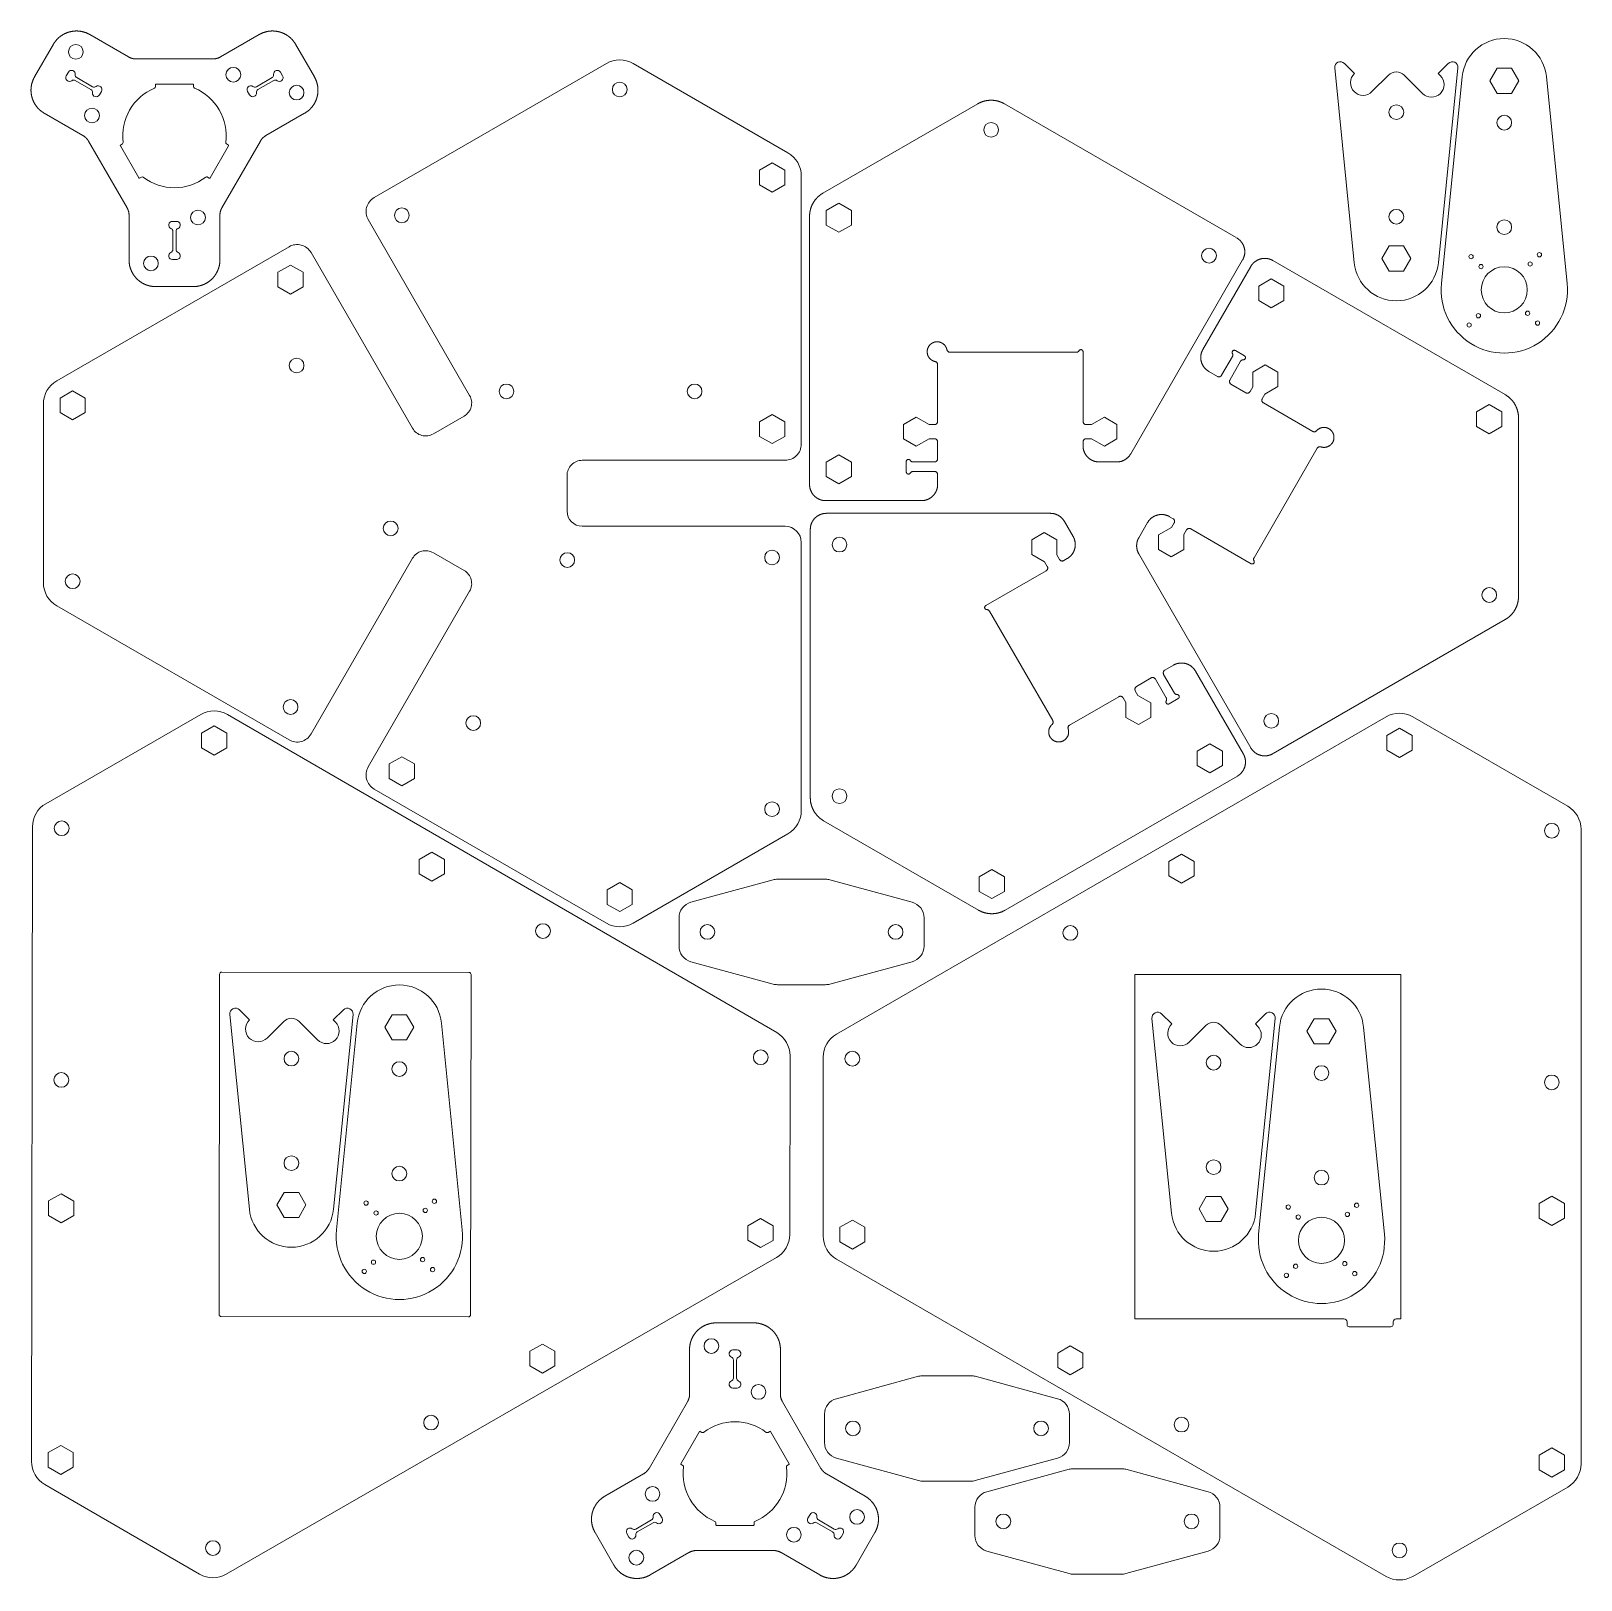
# Model space of a CAD drawing. Header units: millimetres. Extents: x -608 to -312, y -99 to 198.
import ezdxf

# ---------------------------------------------------------------- set-up
doc = ezdxf.new("R2010")
doc.units = ezdxf.units.MM
doc.layers.add('cut line', color=96, linetype='Continuous', lineweight=9, true_color=0x008000)

msp = doc.modelspace()

# ---------------------------------------------------------------- linework, layer by layer
at = {"layer": 'cut line', "flags": 128}
for points in [[(-564.43, 197.03), (-564.41, 197.04), (-564.36, 197.06), (-564.32, 197.09), (-564.27, 197.11), (-564.23, 197.14), (-564.18, 197.16), (-564.14, 197.18), (-564.09, 197.21), (-564.05, 197.23), (-564, 197.25), (-563.95, 197.27), (-563.91, 197.29), (-563.86, 197.31), (-563.81, 197.33), (-563.77, 197.35), (-563.72, 197.37), (-563.67, 197.39), (-563.62, 197.4), (-563.58, 197.42), (-563.53, 197.44), (-563.48, 197.45), (-563.43, 197.47), (-563.38, 197.48), (-563.33, 197.5), (-563.28, 197.51), (-563.24, 197.53), (-563.19, 197.54), (-563.14, 197.55), (-563.09, 197.56), (-563.04, 197.58), (-562.99, 197.59), (-562.94, 197.6), (-562.89, 197.61), (-562.84, 197.62), (-562.79, 197.63), (-562.74, 197.64), (-562.69, 197.65), (-562.64, 197.65), (-562.59, 197.66), (-562.54, 197.67), (-562.49, 197.67), (-562.44, 197.68), (-562.39, 197.68), (-562.33, 197.69), (-562.28, 197.69), (-562.23, 197.7), (-562.18, 197.7), (-562.13, 197.7), (-562.08, 197.71), (-562.03, 197.71), (-561.98, 197.71), (-561.93, 197.71), (-561.88, 197.71), (-561.83, 197.71), (-561.78, 197.71), (-561.72, 197.71), (-561.67, 197.7), (-561.62, 197.7), (-561.57, 197.7), (-561.52, 197.7), (-561.47, 197.69), (-561.42, 197.69), (-561.37, 197.68), (-561.32, 197.68), (-561.27, 197.67), (-561.22, 197.66), (-561.17, 197.66), (-561.12, 197.65), (-561.07, 197.64), (-561.02, 197.63), (-560.97, 197.63), (-560.92, 197.62), (-560.87, 197.61), (-560.82, 197.6), (-560.77, 197.58), (-560.72, 197.57), (-560.67, 197.56), (-560.62, 197.55), (-560.57, 197.54), (-560.52, 197.52), (-560.47, 197.51), (-560.42, 197.49), (-560.37, 197.48), (-560.32, 197.46), (-560.28, 197.45), (-560.23, 197.43), (-560.18, 197.41), (-560.13, 197.4), (-560.08, 197.38), (-560.04, 197.36), (-559.99, 197.34), (-559.94, 197.32), (-559.89, 197.3), (-559.85, 197.28), (-559.8, 197.26), (-559.75, 197.24), (-559.71, 197.22), (-559.66, 197.2), (-559.62, 197.18), (-559.57, 197.15), (-559.53, 197.13), (-559.48, 197.11), (-559.44, 197.08), (-559.39, 197.06), (-559.35, 197.03), (-559.3, 197.01), (-559.26, 196.98), (-559.22, 196.95), (-559.17, 196.93), (-559.13, 196.9), (-559.09, 196.87), (-559.05, 196.84), (-559, 196.81), (-558.96, 196.79), (-558.92, 196.76), (-558.88, 196.73), (-558.84, 196.7), (-558.8, 196.66), (-558.76, 196.63), (-558.72, 196.6), (-558.68, 196.57), (-558.64, 196.54), (-558.6, 196.51), (-558.56, 196.47), (-558.52, 196.44), (-558.48, 196.4), (-558.45, 196.37), (-558.41, 196.34), (-558.37, 196.3), (-558.33, 196.27), (-558.3, 196.23), (-558.26, 196.19), (-558.23, 196.16), (-558.19, 196.12), (-558.16, 196.08), (-558.12, 196.05), (-558.09, 196.01), (-558.05, 195.97), (-558.02, 195.93), (-557.99, 195.89), (-557.96, 195.85), (-557.92, 195.81), (-557.89, 195.77), (-557.86, 195.73), (-557.83, 195.69), (-557.8, 195.65), (-557.77, 195.61), (-557.74, 195.57), (-557.71, 195.53), (-557.68, 195.49), (-557.65, 195.44), (-557.62, 195.4), (-557.6, 195.36), (-557.57, 195.32), (-557.54, 195.27), (-557.52, 195.23), (-557.49, 195.19), (-557.48, 195.16), (-553.88, 188.93), (-553.86, 188.91), (-553.84, 188.86), (-553.82, 188.82), (-553.79, 188.77), (-553.77, 188.73), (-553.74, 188.68), (-553.72, 188.64), (-553.7, 188.59), (-553.68, 188.54), (-553.66, 188.5), (-553.63, 188.45), (-553.61, 188.41), (-553.59, 188.36), (-553.57, 188.31), (-553.56, 188.26), (-553.54, 188.22), (-553.52, 188.17), (-553.5, 188.12), (-553.48, 188.07), (-553.47, 188.03), (-553.45, 187.98), (-553.44, 187.93), (-553.42, 187.88), (-553.41, 187.83), (-553.39, 187.78), (-553.38, 187.73), (-553.36, 187.68), (-553.35, 187.64), (-553.34, 187.59), (-553.33, 187.54), (-553.32, 187.49), (-553.31, 187.44), (-553.3, 187.39), (-553.29, 187.34), (-553.28, 187.29), (-553.27, 187.24), (-553.26, 187.19), (-553.25, 187.14), (-553.24, 187.09), (-553.24, 187.04), (-553.23, 186.98), (-553.23, 186.93), (-553.22, 186.88), (-553.22, 186.83), (-553.21, 186.78), (-553.21, 186.73), (-553.2, 186.68), (-553.2, 186.63), (-553.2, 186.58), (-553.2, 186.53), (-553.2, 186.48), (-553.2, 186.43), (-553.2, 186.37), (-553.2, 186.32), (-553.2, 186.27), (-553.2, 186.22), (-553.2, 186.17), (-553.2, 186.12), (-553.21, 186.07), (-553.21, 186.02), (-553.21, 185.97), (-553.22, 185.92), (-553.22, 185.87), (-553.23, 185.82), (-553.23, 185.77), (-553.24, 185.71), (-553.25, 185.66), (-553.25, 185.61), (-553.26, 185.56), (-553.27, 185.51), (-553.28, 185.46), (-553.29, 185.41), (-553.3, 185.36), (-553.31, 185.31), (-553.32, 185.26), (-553.33, 185.21), (-553.34, 185.16), (-553.36, 185.12), (-553.37, 185.07), (-553.38, 185.02), (-553.4, 184.97), (-553.41, 184.92), (-553.43, 184.87), (-553.44, 184.82), (-553.46, 184.77), (-553.47, 184.73), (-553.49, 184.68), (-553.51, 184.63), (-553.53, 184.58), (-553.54, 184.53), (-553.56, 184.49), (-553.58, 184.44), (-553.6, 184.39), (-553.62, 184.35), (-553.64, 184.3), (-553.66, 184.25), (-553.68, 184.21), (-553.71, 184.16), (-553.73, 184.12), (-553.75, 184.07), (-553.78, 184.02), (-553.8, 183.98), (-553.82, 183.93), (-553.85, 183.89), (-553.87, 183.85), (-553.9, 183.8), (-553.92, 183.76), (-553.95, 183.71), (-553.98, 183.67), (-554.01, 183.63), (-554.03, 183.59), (-554.06, 183.54), (-554.09, 183.5), (-554.12, 183.46), (-554.15, 183.42), (-554.18, 183.38), (-554.21, 183.34), (-554.24, 183.29), (-554.27, 183.25), (-554.3, 183.21), (-554.33, 183.17), (-554.37, 183.14), (-554.4, 183.1), (-554.43, 183.06), (-554.47, 183.02), (-554.5, 182.98), (-554.53, 182.94), (-554.57, 182.91), (-554.6, 182.87), (-554.64, 182.83), (-554.67, 182.8), (-554.71, 182.76), (-554.75, 182.72), (-554.78, 182.69), (-554.82, 182.65), (-554.86, 182.62), (-554.9, 182.59), (-554.93, 182.55), (-554.97, 182.52), (-555.01, 182.49), (-555.05, 182.45), (-555.09, 182.42), (-555.13, 182.39), (-555.17, 182.36), (-555.21, 182.33), (-555.25, 182.3), (-555.29, 182.27), (-555.33, 182.24), (-555.38, 182.21), (-555.42, 182.18), (-555.46, 182.15), (-555.5, 182.12), (-555.54, 182.09), (-555.59, 182.07), (-555.63, 182.04), (-555.67, 182.01), (-555.72, 181.99), (-555.74, 181.98), (-563.14, 177.7), (-563.16, 177.69), (-563.2, 177.67), (-563.24, 177.64), (-563.28, 177.61), (-563.33, 177.59), (-563.37, 177.56), (-563.41, 177.53), (-563.44, 177.5), (-563.48, 177.47), (-563.52, 177.44), (-563.56, 177.41), (-563.6, 177.38), (-563.63, 177.34), (-563.67, 177.31), (-563.71, 177.28), (-563.74, 177.24), (-563.78, 177.21), (-563.81, 177.17), (-563.84, 177.14), (-563.87, 177.1), (-563.91, 177.06), (-563.94, 177.02), (-563.97, 176.99), (-564, 176.95), (-564.03, 176.91), (-564.06, 176.87), (-564.09, 176.83), (-564.11, 176.79), (-564.14, 176.74), (-564.17, 176.7), (-564.19, 176.66), (-564.2, 176.64), (-571.57, 163.89), (-571.58, 163.86), (-571.6, 163.82), (-571.63, 163.78), (-571.65, 163.73), (-571.67, 163.69), (-571.69, 163.65), (-571.71, 163.6), (-571.73, 163.56), (-571.75, 163.51), (-571.77, 163.46), (-571.78, 163.42), (-571.8, 163.37), (-571.82, 163.32), (-571.83, 163.28), (-571.84, 163.23), (-571.86, 163.18), (-571.87, 163.14), (-571.88, 163.09), (-571.89, 163.04), (-571.9, 162.99), (-571.91, 162.94), (-571.92, 162.9), (-571.93, 162.85), (-571.93, 162.8), (-571.94, 162.75), (-571.94, 162.7), (-571.95, 162.65), (-571.95, 162.6), (-571.95, 162.55), (-571.96, 162.5), (-571.96, 162.45), (-571.96, 162.43), (-571.96, 153.89), (-571.96, 153.86), (-571.96, 153.81), (-571.96, 153.76), (-571.96, 153.71), (-571.96, 153.66), (-571.96, 153.61), (-571.97, 153.56), (-571.97, 153.51), (-571.97, 153.46), (-571.98, 153.41), (-571.98, 153.35), (-571.99, 153.3), (-572, 153.25), (-572, 153.2), (-572.01, 153.15), (-572.02, 153.1), (-572.03, 153.05), (-572.03, 153), (-572.04, 152.95), (-572.05, 152.9), (-572.06, 152.85), (-572.07, 152.8), (-572.08, 152.75), (-572.1, 152.7), (-572.11, 152.65), (-572.12, 152.6), (-572.13, 152.55), (-572.15, 152.51), (-572.16, 152.46), (-572.18, 152.41), (-572.19, 152.36), (-572.21, 152.31), (-572.22, 152.26), (-572.24, 152.21), (-572.26, 152.17), (-572.27, 152.12), (-572.29, 152.07), (-572.31, 152.02), (-572.33, 151.98), (-572.35, 151.93), (-572.37, 151.88), (-572.39, 151.84), (-572.41, 151.79), (-572.43, 151.74), (-572.45, 151.7), (-572.47, 151.65), (-572.5, 151.61), (-572.52, 151.56), (-572.54, 151.51), (-572.57, 151.47), (-572.59, 151.42), (-572.62, 151.38), (-572.64, 151.34), (-572.67, 151.29), (-572.69, 151.25), (-572.72, 151.21), (-572.75, 151.16), (-572.78, 151.12), (-572.8, 151.08), (-572.83, 151.03), (-572.86, 150.99), (-572.89, 150.95), (-572.92, 150.91), (-572.95, 150.87), (-572.98, 150.83), (-573.01, 150.79), (-573.04, 150.75), (-573.07, 150.71), (-573.11, 150.67), (-573.14, 150.63), (-573.17, 150.59), (-573.2, 150.55), (-573.24, 150.51), (-573.27, 150.47), (-573.31, 150.44), (-573.34, 150.4), (-573.38, 150.36), (-573.41, 150.33), (-573.45, 150.29), (-573.48, 150.25), (-573.52, 150.22), (-573.56, 150.18), (-573.59, 150.15), (-573.63, 150.11), (-573.67, 150.08), (-573.71, 150.05), (-573.75, 150.01), (-573.79, 149.98), (-573.82, 149.95), (-573.86, 149.92), (-573.9, 149.88), (-573.94, 149.85), (-573.99, 149.82), (-574.03, 149.79), (-574.07, 149.76), (-574.11, 149.73), (-574.15, 149.7), (-574.19, 149.67), (-574.23, 149.65), (-574.28, 149.62), (-574.32, 149.59), (-574.36, 149.56), (-574.41, 149.54), (-574.45, 149.51), (-574.49, 149.48), (-574.54, 149.46), (-574.58, 149.43), (-574.63, 149.41), (-574.67, 149.39), (-574.72, 149.36), (-574.76, 149.34), (-574.81, 149.32), (-574.85, 149.29), (-574.9, 149.27), (-574.95, 149.25), (-574.99, 149.23), (-575.04, 149.21), (-575.09, 149.19), (-575.13, 149.17), (-575.18, 149.15), (-575.23, 149.13), (-575.28, 149.12), (-575.32, 149.1), (-575.37, 149.08), (-575.42, 149.07), (-575.47, 149.05), (-575.52, 149.03), (-575.57, 149.02), (-575.61, 149), (-575.66, 148.99), (-575.71, 148.98), (-575.76, 148.96), (-575.81, 148.95), (-575.86, 148.94), (-575.91, 148.93), (-575.96, 148.92), (-576.01, 148.91), (-576.06, 148.9), (-576.11, 148.89), (-576.16, 148.88), (-576.21, 148.87), (-576.26, 148.86), (-576.31, 148.85), (-576.36, 148.84), (-576.41, 148.84), (-576.46, 148.83), (-576.51, 148.83), (-576.56, 148.82), (-576.61, 148.82), (-576.66, 148.81), (-576.72, 148.81), (-576.77, 148.81), (-576.82, 148.8), (-576.87, 148.8), (-576.92, 148.8), (-576.97, 148.8), (-577.02, 148.8), (-577.05, 148.8), (-584.25, 148.8), (-584.27, 148.8), (-584.32, 148.8), (-584.37, 148.8), (-584.42, 148.8), (-584.48, 148.8), (-584.53, 148.81), (-584.58, 148.81), (-584.63, 148.81), (-584.68, 148.82), (-584.73, 148.82), (-584.78, 148.83), (-584.83, 148.83), (-584.88, 148.84), (-584.93, 148.84), (-584.98, 148.85), (-585.03, 148.86), (-585.08, 148.87), (-585.13, 148.88), (-585.18, 148.89), (-585.23, 148.9), (-585.28, 148.91), (-585.33, 148.92), (-585.38, 148.93), (-585.43, 148.94), (-585.48, 148.95), (-585.53, 148.96), (-585.58, 148.98), (-585.63, 148.99), (-585.68, 149), (-585.73, 149.02), (-585.78, 149.03), (-585.82, 149.05), (-585.87, 149.07), (-585.92, 149.08), (-585.97, 149.1), (-586.02, 149.12), (-586.06, 149.13), (-586.11, 149.15), (-586.16, 149.17), (-586.21, 149.19), (-586.25, 149.21), (-586.3, 149.23), (-586.35, 149.25), (-586.39, 149.27), (-586.44, 149.29), (-586.48, 149.32), (-586.53, 149.34), (-586.58, 149.36), (-586.62, 149.39), (-586.67, 149.41), (-586.71, 149.43), (-586.75, 149.46), (-586.8, 149.48), (-586.84, 149.51), (-586.89, 149.54), (-586.93, 149.56), (-586.97, 149.59), (-587.02, 149.62), (-587.06, 149.65), (-587.1, 149.67), (-587.14, 149.7), (-587.18, 149.73), (-587.23, 149.76), (-587.27, 149.79), (-587.31, 149.82), (-587.35, 149.85), (-587.39, 149.88), (-587.43, 149.92), (-587.47, 149.95), (-587.51, 149.98), (-587.55, 150.01), (-587.59, 150.05), (-587.62, 150.08), (-587.66, 150.11), (-587.7, 150.15), (-587.74, 150.18), (-587.77, 150.22), (-587.81, 150.25), (-587.85, 150.29), (-587.88, 150.33), (-587.92, 150.36), (-587.95, 150.4), (-587.99, 150.44), (-588.02, 150.47), (-588.06, 150.51), (-588.09, 150.55), (-588.12, 150.59), (-588.15, 150.63), (-588.19, 150.67), (-588.22, 150.71), (-588.25, 150.75), (-588.28, 150.79), (-588.31, 150.83), (-588.34, 150.87), (-588.37, 150.91), (-588.4, 150.95), (-588.43, 150.99), (-588.46, 151.03), (-588.49, 151.08), (-588.52, 151.12), (-588.54, 151.16), (-588.57, 151.21), (-588.6, 151.25), (-588.62, 151.29), (-588.65, 151.34), (-588.68, 151.38), (-588.7, 151.42), (-588.72, 151.47), (-588.75, 151.51), (-588.77, 151.56), (-588.8, 151.61), (-588.82, 151.65), (-588.84, 151.7), (-588.86, 151.74), (-588.88, 151.79), (-588.9, 151.84), (-588.92, 151.88), (-588.94, 151.93), (-588.96, 151.98), (-588.98, 152.02), (-589, 152.07), (-589.02, 152.12), (-589.04, 152.17), (-589.05, 152.21), (-589.07, 152.26), (-589.09, 152.31), (-589.1, 152.36), (-589.12, 152.41), (-589.13, 152.46), (-589.15, 152.51), (-589.16, 152.55), (-589.17, 152.6), (-589.18, 152.65), (-589.2, 152.7), (-589.21, 152.75), (-589.22, 152.8), (-589.23, 152.85), (-589.24, 152.9), (-589.25, 152.95), (-589.26, 153), (-589.27, 153.05), (-589.28, 153.1), (-589.28, 153.15), (-589.29, 153.2), (-589.3, 153.25), (-589.3, 153.3), (-589.31, 153.35), (-589.31, 153.41), (-589.32, 153.46), (-589.32, 153.51), (-589.33, 153.56), (-589.33, 153.61), (-589.33, 153.66), (-589.33, 153.71), (-589.33, 153.76), (-589.34, 153.81), (-589.34, 153.86), (-589.34, 153.89), (-589.34, 162.43), (-589.34, 162.45), (-589.34, 162.5), (-589.34, 162.55), (-589.34, 162.6), (-589.34, 162.65), (-589.35, 162.7), (-589.35, 162.75), (-589.36, 162.8), (-589.37, 162.85), (-589.37, 162.9), (-589.38, 162.94), (-589.39, 162.99), (-589.4, 163.04), (-589.41, 163.09), (-589.42, 163.14), (-589.44, 163.18), (-589.45, 163.23), (-589.46, 163.28), (-589.48, 163.32), (-589.49, 163.37), (-589.51, 163.42), (-589.53, 163.46), (-589.54, 163.51), (-589.56, 163.56), (-589.58, 163.6), (-589.6, 163.65), (-589.62, 163.69), (-589.64, 163.73), (-589.67, 163.78), (-589.69, 163.82), (-589.71, 163.86), (-589.73, 163.89), (-597.09, 176.64), (-597.1, 176.66), (-597.13, 176.7), (-597.15, 176.74), (-597.18, 176.79), (-597.21, 176.83), (-597.24, 176.87), (-597.26, 176.91), (-597.29, 176.95), (-597.32, 176.99), (-597.35, 177.02), (-597.39, 177.06), (-597.42, 177.1), (-597.45, 177.14), (-597.48, 177.17), (-597.52, 177.21), (-597.55, 177.24), (-597.59, 177.28), (-597.62, 177.31), (-597.66, 177.34), (-597.7, 177.38), (-597.73, 177.41), (-597.77, 177.44), (-597.81, 177.47), (-597.85, 177.5), (-597.89, 177.53), (-597.93, 177.56), (-597.97, 177.59), (-598.01, 177.61), (-598.05, 177.64), (-598.09, 177.67), (-598.13, 177.69), (-598.16, 177.7), (-605.55, 181.98), (-605.57, 181.99), (-605.62, 182.01), (-605.66, 182.04), (-605.71, 182.07), (-605.75, 182.09), (-605.79, 182.12), (-605.83, 182.15), (-605.88, 182.18), (-605.92, 182.21), (-605.96, 182.24), (-606, 182.27), (-606.04, 182.3), (-606.08, 182.33), (-606.12, 182.36), (-606.16, 182.39), (-606.2, 182.42), (-606.24, 182.45), (-606.28, 182.49), (-606.32, 182.52), (-606.36, 182.55), (-606.4, 182.59), (-606.43, 182.62), (-606.47, 182.65), (-606.51, 182.69), (-606.55, 182.72), (-606.58, 182.76), (-606.62, 182.8), (-606.65, 182.83), (-606.69, 182.87), (-606.72, 182.91), (-606.76, 182.94), (-606.79, 182.98), (-606.83, 183.02), (-606.86, 183.06), (-606.89, 183.1), (-606.93, 183.14), (-606.96, 183.17), (-606.99, 183.21), (-607.02, 183.25), (-607.05, 183.29), (-607.08, 183.34), (-607.11, 183.38), (-607.14, 183.42), (-607.17, 183.46), (-607.2, 183.5), (-607.23, 183.54), (-607.26, 183.59), (-607.29, 183.63), (-607.31, 183.67), (-607.34, 183.71), (-607.37, 183.76), (-607.39, 183.8), (-607.42, 183.85), (-607.44, 183.89), (-607.47, 183.93), (-607.49, 183.98), (-607.52, 184.02), (-607.54, 184.07), (-607.56, 184.12), (-607.59, 184.16), (-607.61, 184.21), (-607.63, 184.25), (-607.65, 184.3), (-607.67, 184.35), (-607.69, 184.39), (-607.71, 184.44), (-607.73, 184.49), (-607.75, 184.53), (-607.77, 184.58), (-607.79, 184.63), (-607.8, 184.68), (-607.82, 184.73), (-607.84, 184.77), (-607.85, 184.82), (-607.87, 184.87), (-607.88, 184.92), (-607.9, 184.97), (-607.91, 185.02), (-607.92, 185.07), (-607.94, 185.12), (-607.95, 185.16), (-607.96, 185.21), (-607.97, 185.26), (-607.98, 185.31), (-607.99, 185.36), (-608, 185.41), (-608.01, 185.46), (-608.02, 185.51), (-608.03, 185.56), (-608.04, 185.61), (-608.05, 185.66), (-608.05, 185.71), (-608.06, 185.77), (-608.07, 185.82), (-608.07, 185.87), (-608.08, 185.92), (-608.08, 185.97), (-608.08, 186.02), (-608.09, 186.07), (-608.09, 186.12), (-608.09, 186.17), (-608.09, 186.22), (-608.1, 186.27), (-608.1, 186.32), (-608.1, 186.37), (-608.1, 186.43), (-608.1, 186.48), (-608.1, 186.53), (-608.09, 186.58), (-608.09, 186.63), (-608.09, 186.68), (-608.09, 186.73), (-608.08, 186.78), (-608.08, 186.83), (-608.07, 186.88), (-608.07, 186.93), (-608.06, 186.98), (-608.06, 187.04), (-608.05, 187.09), (-608.04, 187.14), (-608.03, 187.19), (-608.03, 187.24), (-608.02, 187.29), (-608.01, 187.34), (-608, 187.39), (-607.99, 187.44), (-607.98, 187.49), (-607.97, 187.54), (-607.95, 187.59), (-607.94, 187.64), (-607.93, 187.68), (-607.92, 187.73), (-607.9, 187.78), (-607.89, 187.83), (-607.87, 187.88), (-607.86, 187.93), (-607.84, 187.98), (-607.83, 188.03), (-607.81, 188.07), (-607.79, 188.12), (-607.77, 188.17), (-607.76, 188.22), (-607.74, 188.26), (-607.72, 188.31), (-607.7, 188.36), (-607.68, 188.41), (-607.66, 188.45), (-607.64, 188.5), (-607.62, 188.54), (-607.59, 188.59), (-607.57, 188.64), (-607.55, 188.68), (-607.53, 188.73), (-607.5, 188.77), (-607.48, 188.82), (-607.45, 188.86), (-607.43, 188.91), (-607.42, 188.93), (-603.82, 195.16), (-603.8, 195.19), (-603.78, 195.23), (-603.75, 195.27), (-603.72, 195.32), (-603.7, 195.36), (-603.67, 195.4), (-603.64, 195.44), (-603.61, 195.49), (-603.58, 195.53), (-603.55, 195.57), (-603.52, 195.61), (-603.49, 195.65), (-603.46, 195.69), (-603.43, 195.73), (-603.4, 195.77), (-603.37, 195.81), (-603.34, 195.85), (-603.3, 195.89), (-603.27, 195.93), (-603.24, 195.97), (-603.2, 196.01), (-603.17, 196.05), (-603.14, 196.08), (-603.1, 196.12), (-603.07, 196.16), (-603.03, 196.19), (-602.99, 196.23), (-602.96, 196.27), (-602.92, 196.3), (-602.88, 196.34), (-602.85, 196.37), (-602.81, 196.4), (-602.77, 196.44), (-602.73, 196.47), (-602.69, 196.51), (-602.66, 196.54), (-602.62, 196.57), (-602.58, 196.6), (-602.54, 196.63), (-602.5, 196.66), (-602.46, 196.7), (-602.41, 196.73), (-602.37, 196.76), (-602.33, 196.79), (-602.29, 196.81), (-602.25, 196.84), (-602.21, 196.87), (-602.16, 196.9), (-602.12, 196.93), (-602.08, 196.95), (-602.03, 196.98), (-601.99, 197.01), (-601.95, 197.03), (-601.9, 197.06), (-601.86, 197.08), (-601.81, 197.11), (-601.77, 197.13), (-601.72, 197.15), (-601.68, 197.18), (-601.63, 197.2), (-601.58, 197.22), (-601.54, 197.24), (-601.49, 197.26), (-601.45, 197.28), (-601.4, 197.3), (-601.35, 197.32), (-601.3, 197.34), (-601.26, 197.36), (-601.21, 197.38), (-601.16, 197.4), (-601.11, 197.41), (-601.07, 197.43), (-601.02, 197.45), (-600.97, 197.46), (-600.92, 197.48), (-600.87, 197.49), (-600.82, 197.51), (-600.77, 197.52), (-600.72, 197.54), (-600.68, 197.55), (-600.63, 197.56), (-600.58, 197.57), (-600.53, 197.58), (-600.48, 197.6), (-600.43, 197.61), (-600.38, 197.62), (-600.33, 197.63), (-600.28, 197.63), (-600.23, 197.64), (-600.18, 197.65), (-600.13, 197.66), (-600.08, 197.66), (-600.03, 197.67), (-599.97, 197.68), (-599.92, 197.68), (-599.87, 197.69), (-599.82, 197.69), (-599.77, 197.7), (-599.72, 197.7), (-599.67, 197.7), (-599.62, 197.7), (-599.57, 197.71), (-599.52, 197.71), (-599.47, 197.71), (-599.42, 197.71), (-599.36, 197.71), (-599.31, 197.71), (-599.26, 197.71), (-599.21, 197.71), (-599.16, 197.7), (-599.11, 197.7), (-599.06, 197.7), (-599.01, 197.69), (-598.96, 197.69), (-598.91, 197.68), (-598.86, 197.68), (-598.81, 197.67), (-598.76, 197.67), (-598.71, 197.66), (-598.65, 197.65), (-598.6, 197.65), (-598.55, 197.64), (-598.5, 197.63), (-598.45, 197.62), (-598.4, 197.61), (-598.35, 197.6), (-598.3, 197.59), (-598.25, 197.58), (-598.21, 197.56), (-598.16, 197.55), (-598.11, 197.54), (-598.06, 197.53), (-598.01, 197.51), (-597.96, 197.5), (-597.91, 197.48), (-597.86, 197.47), (-597.81, 197.45), (-597.77, 197.44), (-597.72, 197.42), (-597.67, 197.4), (-597.62, 197.39), (-597.57, 197.37), (-597.53, 197.35), (-597.48, 197.33), (-597.43, 197.31), (-597.39, 197.29), (-597.34, 197.27), (-597.29, 197.25), (-597.25, 197.23), (-597.2, 197.21), (-597.15, 197.18), (-597.11, 197.16), (-597.06, 197.14), (-597.02, 197.11), (-596.97, 197.09), (-596.93, 197.06), (-596.88, 197.04), (-596.86, 197.03), (-589.47, 192.76), (-589.44, 192.74), (-589.4, 192.72), (-589.36, 192.7), (-589.31, 192.67), (-589.27, 192.65), (-589.23, 192.63), (-589.18, 192.61), (-589.14, 192.59), (-589.09, 192.57), (-589.04, 192.56), (-589, 192.54), (-588.95, 192.52), (-588.9, 192.51), (-588.86, 192.49), (-588.81, 192.48), (-588.76, 192.47), (-588.72, 192.45), (-588.67, 192.44), (-588.62, 192.43), (-588.57, 192.42), (-588.52, 192.41), (-588.48, 192.4), (-588.43, 192.4), (-588.38, 192.39), (-588.33, 192.38), (-588.28, 192.38), (-588.23, 192.37), (-588.18, 192.37), (-588.13, 192.37), (-588.08, 192.37), (-588.03, 192.37), (-588.01, 192.37), (-573.28, 192.37), (-573.26, 192.37), (-573.21, 192.37), (-573.16, 192.37), (-573.11, 192.37), (-573.06, 192.37), (-573.01, 192.38), (-572.96, 192.38), (-572.92, 192.39), (-572.87, 192.4), (-572.82, 192.4), (-572.77, 192.41), (-572.72, 192.42), (-572.67, 192.43), (-572.63, 192.44), (-572.58, 192.45), (-572.53, 192.47), (-572.48, 192.48), (-572.44, 192.49), (-572.39, 192.51), (-572.34, 192.52), (-572.3, 192.54), (-572.25, 192.56), (-572.2, 192.57), (-572.16, 192.59), (-572.11, 192.61), (-572.07, 192.63), (-572.02, 192.65), (-571.98, 192.67), (-571.94, 192.7), (-571.89, 192.72), (-571.85, 192.74), (-571.83, 192.76)], [(-324.83, 190.58), (-327.61, 190.58), (-329, 188.17), (-327.61, 185.76), (-324.83, 185.76), (-323.44, 188.17)], [(-463.9, 168.29), (-463.9, 171.07), (-466.31, 172.47), (-468.72, 171.07), (-468.72, 168.29), (-466.31, 166.9)], [(-451.14, 160.58), (-451.14, 163.36), (-453.55, 164.75), (-455.96, 163.36), (-455.96, 160.58), (-453.55, 159.19)], [(-345.48, 156.58), (-348.26, 156.58), (-349.65, 154.17), (-348.26, 151.76), (-345.48, 151.76), (-344.09, 154.17)], [(-558.44, 152.93), (-560.85, 151.54), (-560.85, 148.75), (-558.44, 147.36), (-556.03, 148.75), (-556.03, 151.54)], [(-373.21, 146.11), (-370.8, 144.72), (-368.39, 146.11), (-368.39, 148.89), (-370.8, 150.28), (-373.21, 148.89)], [(-600.13, 128.85), (-602.54, 127.46), (-602.54, 124.68), (-600.13, 123.29), (-597.72, 124.68), (-597.72, 127.46)], [(-331.51, 122.03), (-329.1, 120.64), (-326.69, 122.03), (-326.69, 124.82), (-329.1, 126.21), (-331.51, 124.82)], [(-463.9, 120.14), (-463.9, 122.92), (-466.31, 124.32), (-468.72, 122.92), (-468.72, 120.14), (-466.31, 118.75)], [(-451.14, 112.43), (-451.14, 115.21), (-453.55, 116.6), (-455.96, 115.21), (-455.96, 112.43), (-453.55, 111.04)], [(-575.48, 60.55), (-575.47, 63.33), (-573.06, 64.72), (-570.65, 63.32), (-570.66, 60.54), (-573.07, 59.15)], [(-343.86, 60.1), (-343.86, 62.89), (-346.27, 64.28), (-348.68, 62.89), (-348.68, 60.1), (-346.27, 58.71)], [(-382.57, 61.32), (-384.98, 59.93), (-384.98, 57.15), (-382.57, 55.76), (-380.16, 57.15), (-380.16, 59.93)], [(-539.56, 54.67), (-537.15, 53.28), (-534.74, 54.67), (-534.74, 57.45), (-537.15, 58.84), (-539.56, 57.45)], [(-533.81, 36.41), (-533.81, 39.19), (-531.4, 40.58), (-528.99, 39.19), (-528.99, 36.4), (-531.41, 35.02)], [(-385.56, 36.03), (-385.56, 38.81), (-387.97, 40.2), (-390.38, 38.81), (-390.38, 36.03), (-387.97, 34.64)], [(-424.27, 37.25), (-426.68, 35.86), (-426.68, 33.07), (-424.27, 31.68), (-421.86, 33.07), (-421.86, 35.86)], [(-497.86, 30.59), (-495.46, 29.2), (-493.05, 30.59), (-493.05, 33.38), (-495.46, 34.77), (-497.86, 33.38)], [(-536.23, 9.48), (-539.02, 9.48), (-540.41, 7.07), (-539.02, 4.66), (-536.23, 4.66), (-534.84, 7.07)], [(-359.8, 8.71), (-362.58, 8.71), (-363.97, 6.3), (-362.58, 3.89), (-359.8, 3.89), (-358.4, 6.3)], [(-599.93, -28.96), (-602.34, -30.35), (-604.75, -28.96), (-604.75, -26.17), (-602.33, -24.79), (-599.93, -26.18)], [(-556.88, -24.52), (-559.67, -24.52), (-561.06, -26.93), (-559.67, -29.34), (-556.88, -29.34), (-555.49, -26.93)], [(-380.45, -25.29), (-383.23, -25.29), (-384.62, -27.7), (-383.23, -30.11), (-380.45, -30.11), (-379.05, -27.7)], [(-319.54, -29.45), (-317.13, -30.84), (-314.72, -29.45), (-314.72, -26.66), (-317.13, -25.27), (-319.54, -26.66)], [(-468.52, -29.52), (-466.11, -30.92), (-466.12, -33.7), (-468.53, -35.09), (-470.94, -33.69), (-470.93, -30.91)], [(-450.95, -29.81), (-453.36, -31.2), (-453.36, -33.98), (-450.95, -35.38), (-448.54, -33.98), (-448.54, -31.2)], [(-457.19, -97.72), (-457.17, -97.73), (-457.13, -97.76), (-457.08, -97.78), (-457.04, -97.81), (-456.99, -97.83), (-456.95, -97.86), (-456.9, -97.88), (-456.85, -97.9), (-456.81, -97.92), (-456.76, -97.94), (-456.72, -97.96), (-456.67, -97.98), (-456.62, -98), (-456.57, -98.02), (-456.53, -98.04), (-456.48, -98.06), (-456.43, -98.08), (-456.38, -98.1), (-456.34, -98.11), (-456.29, -98.13), (-456.24, -98.15), (-456.19, -98.16), (-456.14, -98.18), (-456.09, -98.19), (-456.05, -98.21), (-456, -98.22), (-455.95, -98.23), (-455.9, -98.25), (-455.85, -98.26), (-455.8, -98.27), (-455.75, -98.28), (-455.7, -98.29), (-455.65, -98.3), (-455.6, -98.31), (-455.55, -98.32), (-455.5, -98.33), (-455.45, -98.34), (-455.4, -98.35), (-455.35, -98.36), (-455.3, -98.36), (-455.25, -98.37), (-455.2, -98.37), (-455.15, -98.38), (-455.1, -98.38), (-455.05, -98.39), (-454.99, -98.39), (-454.94, -98.4), (-454.89, -98.4), (-454.84, -98.4), (-454.79, -98.4), (-454.74, -98.4), (-454.69, -98.4), (-454.64, -98.4), (-454.59, -98.4), (-454.54, -98.4), (-454.49, -98.4), (-454.43, -98.4), (-454.38, -98.4), (-454.33, -98.39), (-454.28, -98.39), (-454.23, -98.39), (-454.18, -98.38), (-454.13, -98.38), (-454.08, -98.37), (-454.03, -98.37), (-453.98, -98.36), (-453.93, -98.35), (-453.88, -98.35), (-453.83, -98.34), (-453.78, -98.33), (-453.73, -98.32), (-453.68, -98.31), (-453.63, -98.3), (-453.58, -98.29), (-453.53, -98.28), (-453.48, -98.27), (-453.43, -98.26), (-453.38, -98.24), (-453.33, -98.23), (-453.28, -98.22), (-453.23, -98.2), (-453.18, -98.19), (-453.13, -98.17), (-453.08, -98.16), (-453.04, -98.14), (-452.99, -98.13), (-452.94, -98.11), (-452.89, -98.09), (-452.84, -98.07), (-452.8, -98.06), (-452.75, -98.04), (-452.7, -98.02), (-452.66, -98), (-452.61, -97.98), (-452.56, -97.96), (-452.52, -97.94), (-452.47, -97.91), (-452.42, -97.89), (-452.38, -97.87), (-452.33, -97.85), (-452.29, -97.82), (-452.24, -97.8), (-452.2, -97.78), (-452.15, -97.75), (-452.11, -97.73), (-452.06, -97.7), (-452.02, -97.67), (-451.98, -97.65), (-451.93, -97.62), (-451.89, -97.59), (-451.85, -97.57), (-451.81, -97.54), (-451.76, -97.51), (-451.72, -97.48), (-451.68, -97.45), (-451.64, -97.42), (-451.6, -97.39), (-451.56, -97.36), (-451.52, -97.33), (-451.48, -97.3), (-451.44, -97.27), (-451.4, -97.23), (-451.36, -97.2), (-451.32, -97.17), (-451.28, -97.13), (-451.24, -97.1), (-451.21, -97.07), (-451.17, -97.03), (-451.13, -97), (-451.1, -96.96), (-451.06, -96.92), (-451.02, -96.89), (-450.99, -96.85), (-450.95, -96.82), (-450.92, -96.78), (-450.88, -96.74), (-450.85, -96.7), (-450.82, -96.67), (-450.78, -96.63), (-450.75, -96.59), (-450.72, -96.55), (-450.68, -96.51), (-450.65, -96.47), (-450.62, -96.43), (-450.59, -96.39), (-450.56, -96.35), (-450.53, -96.31), (-450.5, -96.27), (-450.47, -96.22), (-450.44, -96.18), (-450.41, -96.14), (-450.39, -96.1), (-450.36, -96.05), (-450.33, -96.01), (-450.3, -95.97), (-450.28, -95.92), (-450.25, -95.88), (-450.24, -95.86), (-446.64, -89.62), (-446.63, -89.6), (-446.6, -89.56), (-446.58, -89.51), (-446.55, -89.47), (-446.53, -89.42), (-446.51, -89.38), (-446.48, -89.33), (-446.46, -89.29), (-446.44, -89.24), (-446.42, -89.19), (-446.4, -89.15), (-446.38, -89.1), (-446.36, -89.05), (-446.34, -89.01), (-446.32, -88.96), (-446.3, -88.91), (-446.28, -88.86), (-446.26, -88.82), (-446.25, -88.77), (-446.23, -88.72), (-446.21, -88.67), (-446.2, -88.62), (-446.18, -88.58), (-446.17, -88.53), (-446.15, -88.48), (-446.14, -88.43), (-446.13, -88.38), (-446.11, -88.33), (-446.1, -88.28), (-446.09, -88.23), (-446.08, -88.18), (-446.07, -88.13), (-446.06, -88.08), (-446.05, -88.03), (-446.04, -87.98), (-446.03, -87.93), (-446.02, -87.88), (-446.01, -87.83), (-446.01, -87.78), (-446, -87.73), (-445.99, -87.68), (-445.99, -87.63), (-445.98, -87.58), (-445.98, -87.53), (-445.97, -87.48), (-445.97, -87.43), (-445.97, -87.38), (-445.96, -87.32), (-445.96, -87.27), (-445.96, -87.22), (-445.96, -87.17), (-445.96, -87.12), (-445.96, -87.07), (-445.96, -87.02), (-445.96, -86.97), (-445.96, -86.92), (-445.96, -86.87), (-445.96, -86.82), (-445.97, -86.76), (-445.97, -86.71), (-445.97, -86.66), (-445.98, -86.61), (-445.98, -86.56), (-445.99, -86.51), (-445.99, -86.46), (-446, -86.41), (-446.01, -86.36), (-446.02, -86.31), (-446.02, -86.26), (-446.03, -86.21), (-446.04, -86.16), (-446.05, -86.11), (-446.06, -86.06), (-446.07, -86.01), (-446.08, -85.96), (-446.09, -85.91), (-446.1, -85.86), (-446.12, -85.81), (-446.13, -85.76), (-446.14, -85.71), (-446.16, -85.66), (-446.17, -85.61), (-446.19, -85.57), (-446.2, -85.52), (-446.22, -85.47), (-446.23, -85.42), (-446.25, -85.37), (-446.27, -85.32), (-446.29, -85.28), (-446.3, -85.23), (-446.32, -85.18), (-446.34, -85.13), (-446.36, -85.09), (-446.38, -85.04), (-446.4, -84.99), (-446.42, -84.95), (-446.45, -84.9), (-446.47, -84.86), (-446.49, -84.81), (-446.51, -84.76), (-446.54, -84.72), (-446.56, -84.67), (-446.58, -84.63), (-446.61, -84.58), (-446.63, -84.54), (-446.66, -84.5), (-446.69, -84.45), (-446.71, -84.41), (-446.74, -84.37), (-446.77, -84.32), (-446.79, -84.28), (-446.82, -84.24), (-446.85, -84.2), (-446.88, -84.15), (-446.91, -84.11), (-446.94, -84.07), (-446.97, -84.03), (-447, -83.99), (-447.03, -83.95), (-447.06, -83.91), (-447.1, -83.87), (-447.13, -83.83), (-447.16, -83.79), (-447.19, -83.75), (-447.23, -83.71), (-447.26, -83.68), (-447.29, -83.64), (-447.33, -83.6), (-447.36, -83.56), (-447.4, -83.53), (-447.44, -83.49), (-447.47, -83.46), (-447.51, -83.42), (-447.54, -83.38), (-447.58, -83.35), (-447.62, -83.32), (-447.66, -83.28), (-447.7, -83.25), (-447.73, -83.21), (-447.77, -83.18), (-447.81, -83.15), (-447.85, -83.12), (-447.89, -83.08), (-447.93, -83.05), (-447.97, -83.02), (-448.01, -82.99), (-448.05, -82.96), (-448.09, -82.93), (-448.14, -82.9), (-448.18, -82.87), (-448.22, -82.84), (-448.26, -82.82), (-448.31, -82.79), (-448.35, -82.76), (-448.39, -82.74), (-448.44, -82.71), (-448.48, -82.68), (-448.5, -82.67), (-455.9, -78.4), (-455.92, -78.39), (-455.96, -78.36), (-456, -78.34), (-456.05, -78.31), (-456.09, -78.28), (-456.13, -78.25), (-456.17, -78.22), (-456.21, -78.2), (-456.24, -78.17), (-456.28, -78.13), (-456.32, -78.1), (-456.36, -78.07), (-456.39, -78.04), (-456.43, -78.01), (-456.47, -77.97), (-456.5, -77.94), (-456.54, -77.9), (-456.57, -77.87), (-456.6, -77.83), (-456.64, -77.79), (-456.67, -77.76), (-456.7, -77.72), (-456.73, -77.68), (-456.76, -77.64), (-456.79, -77.6), (-456.82, -77.56), (-456.85, -77.52), (-456.87, -77.48), (-456.9, -77.44), (-456.93, -77.4), (-456.95, -77.36), (-456.96, -77.33), (-464.33, -64.58), (-464.34, -64.56), (-464.36, -64.52), (-464.39, -64.47), (-464.41, -64.43), (-464.43, -64.38), (-464.45, -64.34), (-464.47, -64.3), (-464.49, -64.25), (-464.51, -64.2), (-464.53, -64.16), (-464.54, -64.11), (-464.56, -64.07), (-464.58, -64.02), (-464.59, -63.97), (-464.61, -63.93), (-464.62, -63.88), (-464.63, -63.83), (-464.64, -63.78), (-464.65, -63.74), (-464.66, -63.69), (-464.67, -63.64), (-464.68, -63.59), (-464.69, -63.54), (-464.69, -63.49), (-464.7, -63.44), (-464.71, -63.4), (-464.71, -63.35), (-464.71, -63.3), (-464.71, -63.25), (-464.72, -63.2), (-464.72, -63.15), (-464.72, -63.13), (-464.72, -54.58), (-464.72, -54.56), (-464.72, -54.51), (-464.72, -54.46), (-464.72, -54.41), (-464.72, -54.35), (-464.73, -54.3), (-464.73, -54.25), (-464.73, -54.2), (-464.74, -54.15), (-464.74, -54.1), (-464.75, -54.05), (-464.75, -54), (-464.76, -53.95), (-464.76, -53.9), (-464.77, -53.85), (-464.78, -53.8), (-464.79, -53.75), (-464.8, -53.7), (-464.8, -53.65), (-464.81, -53.6), (-464.82, -53.55), (-464.83, -53.5), (-464.85, -53.45), (-464.86, -53.4), (-464.87, -53.35), (-464.88, -53.3), (-464.9, -53.25), (-464.91, -53.2), (-464.92, -53.15), (-464.94, -53.1), (-464.95, -53.05), (-464.97, -53.01), (-464.98, -52.96), (-465, -52.91), (-465.02, -52.86), (-465.04, -52.81), (-465.05, -52.77), (-465.07, -52.72), (-465.09, -52.67), (-465.11, -52.62), (-465.13, -52.58), (-465.15, -52.53), (-465.17, -52.48), (-465.19, -52.44), (-465.21, -52.39), (-465.24, -52.35), (-465.26, -52.3), (-465.28, -52.25), (-465.31, -52.21), (-465.33, -52.16), (-465.35, -52.12), (-465.38, -52.08), (-465.4, -52.03), (-465.43, -51.99), (-465.46, -51.94), (-465.48, -51.9), (-465.51, -51.86), (-465.54, -51.81), (-465.56, -51.77), (-465.59, -51.73), (-465.62, -51.69), (-465.65, -51.65), (-465.68, -51.6), (-465.71, -51.56), (-465.74, -51.52), (-465.77, -51.48), (-465.8, -51.44), (-465.83, -51.4), (-465.87, -51.36), (-465.9, -51.32), (-465.93, -51.28), (-465.97, -51.25), (-466, -51.21), (-466.03, -51.17), (-466.07, -51.13), (-466.1, -51.09), (-466.14, -51.06), (-466.17, -51.02), (-466.21, -50.98), (-466.24, -50.95), (-466.28, -50.91), (-466.32, -50.88), (-466.36, -50.84), (-466.39, -50.81), (-466.43, -50.77), (-466.47, -50.74), (-466.51, -50.71), (-466.55, -50.68), (-466.59, -50.64), (-466.63, -50.61), (-466.67, -50.58), (-466.71, -50.55), (-466.75, -50.52), (-466.79, -50.49), (-466.83, -50.46), (-466.87, -50.43), (-466.91, -50.4), (-466.95, -50.37), (-467, -50.34), (-467.04, -50.31), (-467.08, -50.29), (-467.12, -50.26), (-467.17, -50.23), (-467.21, -50.21), (-467.26, -50.18), (-467.3, -50.15), (-467.34, -50.13), (-467.39, -50.11), (-467.43, -50.08), (-467.48, -50.06), (-467.52, -50.03), (-467.57, -50.01), (-467.62, -49.99), (-467.66, -49.97), (-467.71, -49.95), (-467.75, -49.93), (-467.8, -49.91), (-467.85, -49.89), (-467.89, -49.87), (-467.94, -49.85), (-467.99, -49.83), (-468.04, -49.81), (-468.09, -49.79), (-468.13, -49.78), (-468.18, -49.76), (-468.23, -49.74), (-468.28, -49.73), (-468.33, -49.71), (-468.38, -49.7), (-468.42, -49.68), (-468.47, -49.67), (-468.52, -49.66), (-468.57, -49.65), (-468.62, -49.63), (-468.67, -49.62), (-468.72, -49.61), (-468.77, -49.6), (-468.82, -49.59), (-468.87, -49.58), (-468.92, -49.57), (-468.97, -49.56), (-469.02, -49.55), (-469.07, -49.55), (-469.12, -49.54), (-469.17, -49.53), (-469.22, -49.53), (-469.27, -49.52), (-469.32, -49.52), (-469.38, -49.51), (-469.43, -49.51), (-469.48, -49.5), (-469.53, -49.5), (-469.58, -49.5), (-469.63, -49.5), (-469.68, -49.5), (-469.73, -49.49), (-469.78, -49.49), (-469.81, -49.49), (-477.01, -49.49), (-477.03, -49.49), (-477.08, -49.49), (-477.13, -49.5), (-477.19, -49.5), (-477.24, -49.5), (-477.29, -49.5), (-477.34, -49.5), (-477.39, -49.51), (-477.44, -49.51), (-477.49, -49.52), (-477.54, -49.52), (-477.59, -49.53), (-477.64, -49.53), (-477.69, -49.54), (-477.74, -49.55), (-477.79, -49.55), (-477.84, -49.56), (-477.89, -49.57), (-477.94, -49.58), (-477.99, -49.59), (-478.04, -49.6), (-478.09, -49.61), (-478.14, -49.62), (-478.19, -49.63), (-478.24, -49.65), (-478.29, -49.66), (-478.34, -49.67), (-478.39, -49.68), (-478.44, -49.7), (-478.49, -49.71), (-478.54, -49.73), (-478.59, -49.74), (-478.63, -49.76), (-478.68, -49.78), (-478.73, -49.79), (-478.78, -49.81), (-478.83, -49.83), (-478.87, -49.85), (-478.92, -49.87), (-478.97, -49.89), (-479.01, -49.91), (-479.06, -49.93), (-479.11, -49.95), (-479.15, -49.97), (-479.2, -49.99), (-479.25, -50.01), (-479.29, -50.03), (-479.34, -50.06), (-479.38, -50.08), (-479.43, -50.11), (-479.47, -50.13), (-479.52, -50.15), (-479.56, -50.18), (-479.6, -50.21), (-479.65, -50.23), (-479.69, -50.26), (-479.73, -50.29), (-479.78, -50.31), (-479.82, -50.34), (-479.86, -50.37), (-479.9, -50.4), (-479.95, -50.43), (-479.99, -50.46), (-480.03, -50.49), (-480.07, -50.52), (-480.11, -50.55), (-480.15, -50.58), (-480.19, -50.61), (-480.23, -50.64), (-480.27, -50.68), (-480.31, -50.71), (-480.35, -50.74), (-480.38, -50.77), (-480.42, -50.81), (-480.46, -50.84), (-480.5, -50.88), (-480.53, -50.91), (-480.57, -50.95), (-480.61, -50.98), (-480.64, -51.02), (-480.68, -51.06), (-480.71, -51.09), (-480.75, -51.13), (-480.78, -51.17), (-480.82, -51.21), (-480.85, -51.25), (-480.88, -51.28), (-480.92, -51.32), (-480.95, -51.36), (-480.98, -51.4), (-481.01, -51.44), (-481.04, -51.48), (-481.07, -51.52), (-481.1, -51.56), (-481.13, -51.6), (-481.16, -51.65), (-481.19, -51.69), (-481.22, -51.73), (-481.25, -51.77), (-481.28, -51.81), (-481.31, -51.86), (-481.33, -51.9), (-481.36, -51.94), (-481.39, -51.99), (-481.41, -52.03), (-481.44, -52.08), (-481.46, -52.12), (-481.49, -52.16), (-481.51, -52.21), (-481.53, -52.25), (-481.56, -52.3), (-481.58, -52.35), (-481.6, -52.39), (-481.62, -52.44), (-481.64, -52.48), (-481.67, -52.53), (-481.69, -52.58), (-481.71, -52.62), (-481.72, -52.67), (-481.74, -52.72), (-481.76, -52.77), (-481.78, -52.81), (-481.8, -52.86), (-481.81, -52.91), (-481.83, -52.96), (-481.85, -53.01), (-481.86, -53.05), (-481.88, -53.1), (-481.89, -53.15), (-481.91, -53.2), (-481.92, -53.25), (-481.93, -53.3), (-481.95, -53.35), (-481.96, -53.4), (-481.97, -53.45), (-481.98, -53.5), (-481.99, -53.55), (-482, -53.6), (-482.01, -53.65), (-482.02, -53.7), (-482.03, -53.75), (-482.04, -53.8), (-482.04, -53.85), (-482.05, -53.9), (-482.06, -53.95), (-482.06, -54), (-482.07, -54.05), (-482.07, -54.1), (-482.08, -54.15), (-482.08, -54.2), (-482.09, -54.25), (-482.09, -54.3), (-482.09, -54.35), (-482.09, -54.41), (-482.1, -54.46), (-482.1, -54.51), (-482.1, -54.56), (-482.1, -54.58), (-482.1, -63.13), (-482.1, -63.15), (-482.1, -63.2), (-482.1, -63.25), (-482.1, -63.3), (-482.11, -63.35), (-482.11, -63.4), (-482.11, -63.44), (-482.12, -63.49), (-482.13, -63.54), (-482.13, -63.59), (-482.14, -63.64), (-482.15, -63.69), (-482.16, -63.74), (-482.17, -63.78), (-482.18, -63.83), (-482.2, -63.88), (-482.21, -63.93), (-482.22, -63.97), (-482.24, -64.02), (-482.25, -64.07), (-482.27, -64.11), (-482.29, -64.16), (-482.31, -64.2), (-482.32, -64.25), (-482.34, -64.3), (-482.36, -64.34), (-482.38, -64.38), (-482.41, -64.43), (-482.43, -64.47), (-482.45, -64.52), (-482.48, -64.56), (-482.49, -64.58), (-489.85, -77.33), (-489.86, -77.36), (-489.89, -77.4), (-489.91, -77.44), (-489.94, -77.48), (-489.97, -77.52), (-490, -77.56), (-490.03, -77.6), (-490.05, -77.64), (-490.08, -77.68), (-490.12, -77.72), (-490.15, -77.76), (-490.18, -77.79), (-490.21, -77.83), (-490.24, -77.87), (-490.28, -77.9), (-490.31, -77.94), (-490.35, -77.97), (-490.38, -78.01), (-490.42, -78.04), (-490.46, -78.07), (-490.49, -78.1), (-490.53, -78.13), (-490.57, -78.17), (-490.61, -78.2), (-490.65, -78.22), (-490.69, -78.25), (-490.73, -78.28), (-490.77, -78.31), (-490.81, -78.34), (-490.85, -78.36), (-490.89, -78.39), (-490.92, -78.4), (-498.31, -82.67), (-498.34, -82.68), (-498.38, -82.71), (-498.42, -82.74), (-498.47, -82.76), (-498.51, -82.79), (-498.55, -82.82), (-498.59, -82.84), (-498.64, -82.87), (-498.68, -82.9), (-498.72, -82.93), (-498.76, -82.96), (-498.8, -82.99), (-498.84, -83.02), (-498.88, -83.05), (-498.92, -83.08), (-498.96, -83.12), (-499, -83.15), (-499.04, -83.18), (-499.08, -83.21), (-499.12, -83.25), (-499.16, -83.28), (-499.2, -83.32), (-499.23, -83.35), (-499.27, -83.38), (-499.31, -83.42), (-499.34, -83.46), (-499.38, -83.49), (-499.42, -83.53), (-499.45, -83.56), (-499.49, -83.6), (-499.52, -83.64), (-499.55, -83.68), (-499.59, -83.71), (-499.62, -83.75), (-499.65, -83.79), (-499.69, -83.83), (-499.72, -83.87), (-499.75, -83.91), (-499.78, -83.95), (-499.81, -83.99), (-499.85, -84.03), (-499.88, -84.07), (-499.91, -84.11), (-499.93, -84.15), (-499.96, -84.2), (-499.99, -84.24), (-500.02, -84.28), (-500.05, -84.32), (-500.08, -84.37), (-500.1, -84.41), (-500.13, -84.45), (-500.16, -84.5), (-500.18, -84.54), (-500.21, -84.58), (-500.23, -84.63), (-500.25, -84.67), (-500.28, -84.72), (-500.3, -84.76), (-500.33, -84.81), (-500.35, -84.86), (-500.37, -84.9), (-500.39, -84.95), (-500.41, -84.99), (-500.43, -85.04), (-500.45, -85.09), (-500.47, -85.13), (-500.49, -85.18), (-500.51, -85.23), (-500.53, -85.28), (-500.55, -85.32), (-500.56, -85.37), (-500.58, -85.42), (-500.6, -85.47), (-500.61, -85.52), (-500.63, -85.57), (-500.64, -85.61), (-500.66, -85.66), (-500.67, -85.71), (-500.68, -85.76), (-500.7, -85.81), (-500.71, -85.86), (-500.72, -85.91), (-500.73, -85.96), (-500.74, -86.01), (-500.76, -86.06), (-500.77, -86.11), (-500.77, -86.16), (-500.78, -86.21), (-500.79, -86.26), (-500.8, -86.31), (-500.81, -86.36), (-500.81, -86.41), (-500.82, -86.46), (-500.83, -86.51), (-500.83, -86.56), (-500.84, -86.61), (-500.84, -86.66), (-500.85, -86.71), (-500.85, -86.76), (-500.85, -86.82), (-500.85, -86.87), (-500.86, -86.92), (-500.86, -86.97), (-500.86, -87.02), (-500.86, -87.07), (-500.86, -87.12), (-500.86, -87.17), (-500.86, -87.22), (-500.85, -87.27), (-500.85, -87.32), (-500.85, -87.38), (-500.85, -87.43), (-500.84, -87.48), (-500.84, -87.53), (-500.83, -87.58), (-500.83, -87.63), (-500.82, -87.68), (-500.82, -87.73), (-500.81, -87.78), (-500.8, -87.83), (-500.79, -87.88), (-500.79, -87.93), (-500.78, -87.98), (-500.77, -88.03), (-500.76, -88.08), (-500.75, -88.13), (-500.74, -88.18), (-500.73, -88.23), (-500.71, -88.28), (-500.7, -88.33), (-500.69, -88.38), (-500.68, -88.43), (-500.66, -88.48), (-500.65, -88.53), (-500.63, -88.58), (-500.62, -88.62), (-500.6, -88.67), (-500.59, -88.72), (-500.57, -88.77), (-500.55, -88.82), (-500.53, -88.86), (-500.52, -88.91), (-500.5, -88.96), (-500.48, -89.01), (-500.46, -89.05), (-500.44, -89.1), (-500.42, -89.15), (-500.4, -89.19), (-500.38, -89.24), (-500.35, -89.29), (-500.33, -89.33), (-500.31, -89.38), (-500.29, -89.42), (-500.26, -89.47), (-500.24, -89.51), (-500.21, -89.56), (-500.19, -89.6), (-500.18, -89.62), (-496.58, -95.86), (-496.56, -95.88), (-496.54, -95.92), (-496.51, -95.97), (-496.48, -96.01), (-496.46, -96.05), (-496.43, -96.1), (-496.4, -96.14), (-496.37, -96.18), (-496.34, -96.22), (-496.32, -96.27), (-496.29, -96.31), (-496.26, -96.35), (-496.22, -96.39), (-496.19, -96.43), (-496.16, -96.47), (-496.13, -96.51), (-496.1, -96.55), (-496.07, -96.59), (-496.03, -96.63), (-496, -96.67), (-495.97, -96.7), (-495.93, -96.74), (-495.9, -96.78), (-495.86, -96.82), (-495.83, -96.85), (-495.79, -96.89), (-495.76, -96.92), (-495.72, -96.96), (-495.68, -97), (-495.65, -97.03), (-495.61, -97.07), (-495.57, -97.1), (-495.53, -97.13), (-495.49, -97.17), (-495.46, -97.2), (-495.42, -97.23), (-495.38, -97.27), (-495.34, -97.3), (-495.3, -97.33), (-495.26, -97.36), (-495.22, -97.39), (-495.18, -97.42), (-495.13, -97.45), (-495.09, -97.48), (-495.05, -97.51), (-495.01, -97.54), (-494.97, -97.57), (-494.92, -97.59), (-494.88, -97.62), (-494.84, -97.65), (-494.79, -97.67), (-494.75, -97.7), (-494.71, -97.73), (-494.66, -97.75), (-494.62, -97.78), (-494.57, -97.8), (-494.53, -97.82), (-494.48, -97.85), (-494.44, -97.87), (-494.39, -97.89), (-494.35, -97.91), (-494.3, -97.94), (-494.25, -97.96), (-494.21, -97.98), (-494.16, -98), (-494.11, -98.02), (-494.07, -98.04), (-494.02, -98.06), (-493.97, -98.07), (-493.92, -98.09), (-493.87, -98.11), (-493.83, -98.13), (-493.78, -98.14), (-493.73, -98.16), (-493.68, -98.17), (-493.63, -98.19), (-493.58, -98.2), (-493.53, -98.22), (-493.49, -98.23), (-493.44, -98.24), (-493.39, -98.26), (-493.34, -98.27), (-493.29, -98.28), (-493.24, -98.29), (-493.19, -98.3), (-493.14, -98.31), (-493.09, -98.32), (-493.04, -98.33), (-492.99, -98.34), (-492.94, -98.35), (-492.89, -98.35), (-492.84, -98.36), (-492.79, -98.37), (-492.74, -98.37), (-492.69, -98.38), (-492.63, -98.38), (-492.58, -98.39), (-492.53, -98.39), (-492.48, -98.39), (-492.43, -98.4), (-492.38, -98.4), (-492.33, -98.4), (-492.28, -98.4), (-492.23, -98.4), (-492.18, -98.4), (-492.13, -98.4), (-492.08, -98.4), (-492.02, -98.4), (-491.97, -98.4), (-491.92, -98.4), (-491.87, -98.4), (-491.82, -98.39), (-491.77, -98.39), (-491.72, -98.38), (-491.67, -98.38), (-491.62, -98.37), (-491.57, -98.37), (-491.52, -98.36), (-491.47, -98.36), (-491.42, -98.35), (-491.37, -98.34), (-491.32, -98.33), (-491.26, -98.32), (-491.21, -98.31), (-491.16, -98.3), (-491.12, -98.29), (-491.07, -98.28), (-491.02, -98.27), (-490.97, -98.26), (-490.92, -98.25), (-490.87, -98.23), (-490.82, -98.22), (-490.77, -98.21), (-490.72, -98.19), (-490.67, -98.18), (-490.62, -98.16), (-490.57, -98.15), (-490.53, -98.13), (-490.48, -98.11), (-490.43, -98.1), (-490.38, -98.08), (-490.33, -98.06), (-490.29, -98.04), (-490.24, -98.02), (-490.19, -98), (-490.15, -97.98), (-490.1, -97.96), (-490.05, -97.94), (-490.01, -97.92), (-489.96, -97.9), (-489.92, -97.88), (-489.87, -97.86), (-489.82, -97.83), (-489.78, -97.81), (-489.73, -97.78), (-489.69, -97.76), (-489.65, -97.73), (-489.62, -97.72), (-482.23, -93.45), (-482.2, -93.44), (-482.16, -93.41), (-482.12, -93.39), (-482.07, -93.37), (-482.03, -93.35), (-481.99, -93.33), (-481.94, -93.31), (-481.9, -93.29), (-481.85, -93.27), (-481.8, -93.25), (-481.76, -93.23), (-481.71, -93.22), (-481.67, -93.2), (-481.62, -93.19), (-481.57, -93.17), (-481.52, -93.16), (-481.48, -93.15), (-481.43, -93.14), (-481.38, -93.13), (-481.33, -93.12), (-481.28, -93.11), (-481.24, -93.1), (-481.19, -93.09), (-481.14, -93.08), (-481.09, -93.08), (-481.04, -93.07), (-480.99, -93.07), (-480.94, -93.07), (-480.89, -93.06), (-480.84, -93.06), (-480.8, -93.06), (-480.77, -93.06), (-466.04, -93.06), (-466.02, -93.06), (-465.97, -93.06), (-465.92, -93.06), (-465.87, -93.07), (-465.82, -93.07), (-465.77, -93.07), (-465.73, -93.08), (-465.68, -93.08), (-465.63, -93.09), (-465.58, -93.1), (-465.53, -93.11), (-465.48, -93.12), (-465.43, -93.13), (-465.39, -93.14), (-465.34, -93.15), (-465.29, -93.16), (-465.24, -93.17), (-465.2, -93.19), (-465.15, -93.2), (-465.1, -93.22), (-465.06, -93.23), (-465.01, -93.25), (-464.96, -93.27), (-464.92, -93.29), (-464.87, -93.31), (-464.83, -93.33), (-464.78, -93.35), (-464.74, -93.37), (-464.7, -93.39), (-464.65, -93.41), (-464.61, -93.44), (-464.59, -93.45)], [(-510.26, -53.54), (-507.85, -54.93), (-507.85, -57.71), (-510.26, -59.1), (-512.67, -57.71), (-512.67, -54.92)], [(-409.25, -53.88), (-411.66, -55.28), (-411.66, -58.06), (-409.25, -59.45), (-406.84, -58.06), (-406.84, -55.28)], [(-600, -77.11), (-602.41, -78.5), (-604.82, -77.11), (-604.82, -74.32), (-602.41, -72.94), (-600, -74.33)], [(-319.54, -77.6), (-317.13, -78.99), (-314.72, -77.6), (-314.72, -74.81), (-317.13, -73.42), (-319.54, -74.81)]]:
    msp.add_lwpolyline(points, close=True, dxfattribs=at)
for points in [[(-338.25, 149.38, 1.105542), (-314.19, 149.38), (-318.17, 188.98, 0.904534), (-334.27, 188.98), (-338.25, 149.38)], [(-498, 27, 0.267949), (-492.91, 27), (-463.27, 44.11, 0.267949), (-460.72, 48.52), (-460.72, 99.85, 0.411768), (-463.79, 102.94), (-463.79, 102.94), (-463.81, 102.94), (-502.63, 102.94), (-502.66, 102.94), (-502.66, 102.94, -0.409328), (-505.54, 105.82), (-505.54, 105.82), (-505.54, 105.85), (-505.54, 112.65, -0.414214), (-502.63, 115.56), (-463.81, 115.56, 0.414214), (-460.72, 118.65), (-460.72, 169.97, 0.267949), (-463.27, 174.38), (-492.91, 191.49, 0.267949), (-498, 191.49), (-542.45, 165.83, 0.414214), (-543.58, 161.61), (-524.17, 127.99, -0.414214), (-525.24, 124.02), (-531.12, 120.62, -0.414214), (-535.1, 121.68), (-554.51, 155.3, 0.414214), (-558.73, 156.43), (-603.18, 130.77, 0.267949), (-605.72, 126.36), (-605.72, 92.13, 0.267949), (-603.18, 87.73), (-558.73, 62.06, 0.414214), (-554.51, 63.19), (-535.1, 96.81, -0.414214), (-531.12, 97.88), (-525.24, 94.48, -0.414214), (-524.17, 90.5), (-543.58, 56.88, 0.414214), (-542.45, 52.66), (-498, 27)], [(-595.01, 185.47, -0.806539), (-596.33, 185.89), (-596.33, 185.89, 0.313295), (-596.62, 186.5), (-599.64, 188.24, 0.302776), (-600.29, 188.2, -0.806539), (-601.35, 189.1), (-601.35, 189.1), (-601.34, 189.12), (-600.94, 189.81, -0.819804), (-599.62, 189.37, 0.302776), (-599.33, 188.78), (-596.31, 187.04, 0.302776), (-595.66, 187.08, -0.819804), (-594.61, 186.16), (-595.01, 185.47)], [(-566.68, 186.16, -0.806539), (-565.65, 187.09), (-565.65, 187.1, 0.313295), (-564.98, 187.04), (-561.97, 188.78, 0.302776), (-561.68, 189.37, -0.806539), (-560.37, 189.83), (-560.37, 189.83), (-560.36, 189.81), (-559.96, 189.12, -0.819804), (-561, 188.2, 0.302776), (-561.66, 188.24), (-564.67, 186.5, 0.302776), (-564.96, 185.92, -0.819804), (-566.28, 185.47), (-566.68, 186.16)], [(-586.65, 169.74, 0.302237), (-586.97, 169.76), (-587.31, 169.57, -0.414214), (-587.46, 169.61), (-591, 175.74, -0.414214), (-590.96, 175.89), (-590.62, 176.09, 0.302237), (-590.48, 176.38, -0.337188), (-584.48, 186.77, 0.302237), (-584.3, 187.04), (-584.3, 187.43, -0.414214), (-584.19, 187.54), (-577.1, 187.54, -0.376373), (-577, 187.44), (-576.99, 187.44), (-576.99, 187.43), (-576.99, 187.04, 0.302237), (-576.82, 186.77, -0.336492), (-570.81, 176.4), (-570.81, 176.4, 0.325659), (-570.67, 176.09), (-570.33, 175.89, -0.376373), (-570.29, 175.76), (-570.29, 175.76), (-570.29, 175.74), (-573.84, 169.61, -0.414214), (-573.99, 169.57), (-574.33, 169.76), (-574.36, 169.79), (-574.36, 169.78, 0.262619), (-574.65, 169.74, -0.337188), (-586.65, 169.74)], [(-580.25, 161.28, -0.806539), (-579.95, 159.93), (-579.95, 159.92, 0.313295), (-580.34, 159.37), (-580.34, 155.89, 0.302776), (-579.97, 155.34, -0.806539), (-580.22, 153.98), (-580.22, 153.98), (-580.25, 153.98), (-581.05, 153.98, -0.819804), (-581.32, 155.34, 0.302776), (-580.96, 155.89), (-580.96, 159.37, 0.302776), (-581.32, 159.92, -0.819804), (-581.05, 161.28), (-580.25, 161.28)], [(-456.08, 15.22, 0.06662), (-455.27, 15.33), (-439.52, 19.62, 0.338259), (-437.24, 22.61), (-437.24, 28.02, 0.338259), (-439.52, 31), (-455.27, 35.3, 0.064393), (-456.05, 35.4), (-456.05, 35.4), (-456.08, 35.4), (-465.28, 35.4, 0.06662), (-466.09, 35.3), (-481.84, 31, 0.338259), (-484.11, 28.02), (-484.11, 22.61, 0.338259), (-481.84, 19.62), (-466.09, 15.33, 0.06662), (-465.28, 15.22), (-456.08, 15.22)], [(-571.7, -48.29, -0.39896), (-572.11, -47.9), (-572.11, -47.9), (-572.11, -47.88), (-572.01, 17.22, -0.414214), (-571.6, 17.63), (-524.3, 17.56), (-524.28, 17.56), (-524.28, 17.56, -0.39896), (-523.89, 17.15), (-523.99, -47.95, -0.414214), (-524.4, -48.36), (-571.7, -48.29)], [(-549.65, -31.72, 1.105542), (-525.59, -31.72), (-529.57, 7.88, 0.904534), (-545.67, 7.88), (-549.65, -31.72)], [(-347.9, -50.23, 0.39896), (-347.49, -49.84), (-347.49, -49.84), (-347.49, -49.82), (-347.49, -49.32, -0.414214), (-346.9, -48.73), (-345.99, -48.73), (-345.99, 17.19), (-396.91, 17.19), (-396.91, -48.73), (-356.9, -48.73, -0.414214), (-356.31, -49.32), (-356.31, -49.82, 0.414214), (-355.9, -50.23), (-347.9, -50.23)], [(-373.22, -32.49, 1.105542), (-349.16, -32.49), (-353.14, 7.11, 0.904534), (-369.24, 7.11), (-373.22, -32.49)], [(-473.01, -61.98, 0.806539), (-472.71, -60.62), (-472.71, -60.62, -0.313295), (-473.1, -60.07), (-473.1, -56.58, -0.302776), (-472.73, -56.04, 0.806539), (-472.98, -54.67), (-472.98, -54.67), (-473.01, -54.67), (-473.81, -54.67, 0.819804), (-474.08, -56.04, -0.302776), (-473.72, -56.58), (-473.72, -60.07, -0.302776), (-474.08, -60.61, 0.819804), (-473.81, -61.98), (-473.01, -61.98)], [(-428.26, -79.78, 0.06662), (-427.44, -79.67), (-411.7, -75.38, 0.338259), (-409.42, -72.39), (-409.42, -66.98, 0.338259), (-411.7, -64), (-427.44, -59.71, 0.064393), (-428.23, -59.6), (-428.23, -59.6), (-428.26, -59.6), (-437.45, -59.6, 0.06662), (-438.27, -59.71), (-454.01, -64, 0.338259), (-456.29, -66.98), (-456.29, -72.39, 0.338259), (-454.01, -75.38), (-438.27, -79.67, 0.06662), (-437.45, -79.78), (-428.26, -79.78)], [(-479.41, -70.44, -0.302237), (-479.73, -70.46), (-480.07, -70.26, 0.414214), (-480.22, -70.3), (-483.76, -76.44, 0.414214), (-483.72, -76.59), (-483.38, -76.78, -0.302237), (-483.24, -77.07, 0.337188), (-477.24, -87.47, -0.302237), (-477.06, -87.73), (-477.06, -88.13, 0.414214), (-476.95, -88.24), (-469.87, -88.24, 0.376373), (-469.76, -88.14), (-469.76, -88.14), (-469.76, -88.13), (-469.76, -87.73, -0.302237), (-469.58, -87.47, 0.336492), (-463.57, -77.1), (-463.57, -77.1, -0.325659), (-463.43, -76.78), (-463.09, -76.59, 0.376373), (-463.05, -76.45), (-463.05, -76.45), (-463.05, -76.44), (-466.6, -70.3, 0.414214), (-466.75, -70.26), (-467.09, -70.46), (-467.12, -70.48), (-467.12, -70.48, -0.262619), (-467.41, -70.44, 0.337188), (-479.41, -70.44)], [(-399.46, -97.58, 0.06662), (-398.65, -97.47), (-382.9, -93.18, 0.338259), (-380.62, -90.2), (-380.62, -84.78, 0.338259), (-382.9, -81.8), (-398.65, -77.51, 0.064393), (-399.43, -77.4), (-399.43, -77.4), (-399.46, -77.4), (-408.66, -77.4, 0.06662), (-409.47, -77.51), (-425.22, -81.8, 0.338259), (-427.49, -84.78), (-427.49, -90.2, 0.338259), (-425.22, -93.18), (-409.47, -97.47, 0.06662), (-408.66, -97.58), (-399.46, -97.58)], [(-487.77, -86.16, 0.806539), (-489.09, -86.59), (-489.09, -86.59, -0.313295), (-489.38, -87.2), (-492.4, -88.94, -0.302776), (-493.05, -88.9, 0.806539), (-494.11, -89.8), (-494.11, -89.8), (-494.1, -89.82), (-493.7, -90.51, 0.819804), (-492.38, -90.06, -0.302776), (-492.09, -89.48), (-489.07, -87.73, -0.302776), (-488.42, -87.78, 0.819804), (-487.37, -86.86), (-487.77, -86.16)], [(-459.44, -86.86, 0.806539), (-458.42, -87.79), (-458.42, -87.79, -0.313295), (-457.74, -87.73), (-454.73, -89.48, -0.302776), (-454.44, -90.06, 0.806539), (-453.13, -90.53), (-453.13, -90.53), (-453.12, -90.51), (-452.72, -89.82, 0.819804), (-453.76, -88.9, -0.302776), (-454.42, -88.94), (-457.43, -87.2, -0.302776), (-457.72, -86.61, 0.819804), (-459.04, -86.16), (-459.44, -86.86)]]:
    msp.add_lwpolyline(points, format="xyb", dxfattribs=at)
for points in [[(-335.08, 190.63, 0.705025), (-336.93, 191.51), (-338.87, 189.57), (-338.45, 189.16, -0.414214), (-338.45, 185.75, -0.414214), (-341.86, 185.75), (-345.39, 189.28, 0.414214), (-348.35, 189.28), (-351.53, 186.1, -0.414214), (-354.94, 186.1, -0.425189), (-354.87, 189.57), (-354.87, 189.57), (-356.81, 191.51, 0.705025), (-358.67, 190.63), (-354.92, 153.36), (-354.92, 153.34), (-354.92, 153.34, 0.903113), (-338.82, 153.36)], [(-570.76, -97.58, -0.267949), (-575.85, -97.57), (-605.46, -80.41, -0.267949), (-608, -76), (-607.82, 45.45, -0.267949), (-605.27, 49.85), (-575.6, 66.92, -0.267949), (-570.51, 66.92), (-465.42, 6.04, -0.267949), (-462.88, 1.62), (-462.94, -32.6, -0.267949), (-465.49, -37.01)], [(-348.82, -98.01, 0.267949), (-343.73, -98.01), (-314.09, -80.9, 0.267949), (-311.54, -76.49), (-311.54, 44.96, 0.267949), (-314.09, 49.37), (-343.73, 66.48, 0.267949), (-348.82, 66.48), (-454, 5.75, 0.267949), (-456.54, 1.35), (-456.54, -32.88, 0.267949), (-454, -37.29)], [(-546.48, 9.53, 0.705025), (-548.33, 10.41), (-550.27, 8.47), (-549.85, 8.06, -0.414214), (-549.85, 4.65, -0.414214), (-553.26, 4.65), (-556.8, 8.18, 0.414214), (-559.75, 8.18), (-562.93, 5, -0.414214), (-566.34, 5, -0.425189), (-566.28, 8.47), (-566.28, 8.47), (-568.21, 10.41, 0.705025), (-570.07, 9.53), (-566.32, -27.74), (-566.32, -27.76), (-566.32, -27.76, 0.903113), (-550.22, -27.74)], [(-370.04, 8.76, 0.705025), (-371.9, 9.64), (-373.83, 7.7), (-373.42, 7.29, -0.414214), (-373.42, 3.88, -0.414214), (-376.82, 3.88), (-380.36, 7.41, 0.414214), (-383.32, 7.41), (-386.5, 4.23, -0.414214), (-389.91, 4.23, -0.425189), (-389.84, 7.7), (-389.84, 7.7), (-391.78, 9.64, 0.705025), (-393.63, 8.76), (-389.89, -28.51), (-389.88, -28.53), (-389.88, -28.53, 0.903113), (-373.79, -28.51)]]:
    msp.add_lwpolyline(points, format="xyb", close=True, dxfattribs=at)
for points in [[(-377.5, 158.17), (-421.86, 183.78), (-421.88, 183.79), (-421.93, 183.82), (-421.97, 183.84), (-422.02, 183.86), (-422.06, 183.89), (-422.11, 183.91), (-422.15, 183.94), (-422.2, 183.96), (-422.25, 183.98), (-422.29, 184), (-422.34, 184.02), (-422.39, 184.04), (-422.43, 184.06), (-422.48, 184.08), (-422.53, 184.1), (-422.58, 184.12), (-422.62, 184.14), (-422.67, 184.16), (-422.72, 184.17), (-422.77, 184.19), (-422.82, 184.21), (-422.87, 184.22), (-422.91, 184.24), (-422.96, 184.25), (-423.01, 184.27), (-423.06, 184.28), (-423.11, 184.29), (-423.16, 184.31), (-423.21, 184.32), (-423.26, 184.33), (-423.31, 184.34), (-423.36, 184.35), (-423.41, 184.36), (-423.46, 184.37), (-423.51, 184.38), (-423.56, 184.39), (-423.61, 184.4), (-423.66, 184.41), (-423.71, 184.41), (-423.77, 184.42), (-423.82, 184.43), (-423.87, 184.43), (-423.92, 184.44), (-423.97, 184.44), (-424.02, 184.45), (-424.07, 184.45), (-424.12, 184.45), (-424.17, 184.45), (-424.23, 184.46), (-424.28, 184.46), (-424.33, 184.46), (-424.38, 184.46), (-424.43, 184.46), (-424.48, 184.46), (-424.53, 184.46), (-424.58, 184.46), (-424.64, 184.45), (-424.69, 184.45), (-424.74, 184.45), (-424.79, 184.45), (-424.84, 184.44), (-424.89, 184.44), (-424.94, 184.43), (-424.99, 184.43), (-425.04, 184.42), (-425.09, 184.41), (-425.15, 184.41), (-425.2, 184.4), (-425.25, 184.39), (-425.3, 184.38), (-425.35, 184.37), (-425.4, 184.36), (-425.45, 184.35), (-425.5, 184.34), (-425.55, 184.33), (-425.6, 184.32), (-425.65, 184.31), (-425.7, 184.29), (-425.75, 184.28), (-425.8, 184.27), (-425.85, 184.25), (-425.89, 184.24), (-425.94, 184.22), (-425.99, 184.21), (-426.04, 184.19), (-426.09, 184.17), (-426.14, 184.16), (-426.19, 184.14), (-426.23, 184.12), (-426.28, 184.1), (-426.33, 184.08), (-426.38, 184.06), (-426.42, 184.04), (-426.47, 184.02), (-426.52, 184), (-426.56, 183.98), (-426.61, 183.96), (-426.66, 183.94), (-426.7, 183.91), (-426.75, 183.89), (-426.79, 183.86), (-426.84, 183.84), (-426.88, 183.82), (-426.93, 183.79), (-426.95, 183.78), (-456.59, 166.66), (-456.61, 166.65), (-456.66, 166.63), (-456.7, 166.6), (-456.74, 166.57), (-456.79, 166.54), (-456.83, 166.52), (-456.87, 166.49), (-456.92, 166.46), (-456.96, 166.43), (-457, 166.4), (-457.04, 166.37), (-457.08, 166.34), (-457.12, 166.31), (-457.16, 166.28), (-457.2, 166.25), (-457.24, 166.22), (-457.28, 166.18), (-457.32, 166.15), (-457.36, 166.12), (-457.4, 166.08), (-457.44, 166.05), (-457.48, 166.02), (-457.52, 165.98), (-457.55, 165.95), (-457.59, 165.91), (-457.63, 165.87), (-457.66, 165.84), (-457.7, 165.8), (-457.73, 165.76), (-457.77, 165.73), (-457.8, 165.69), (-457.84, 165.65), (-457.87, 165.61), (-457.91, 165.57), (-457.94, 165.54), (-457.97, 165.5), (-458, 165.46), (-458.04, 165.42), (-458.07, 165.38), (-458.1, 165.33), (-458.13, 165.29), (-458.16, 165.25), (-458.19, 165.21), (-458.22, 165.17), (-458.25, 165.13), (-458.28, 165.08), (-458.31, 165.04), (-458.33, 165), (-458.36, 164.96), (-458.39, 164.91), (-458.41, 164.87), (-458.44, 164.82), (-458.47, 164.78), (-458.49, 164.73), (-458.52, 164.69), (-458.54, 164.64), (-458.56, 164.6), (-458.59, 164.55), (-458.61, 164.51), (-458.63, 164.46), (-458.66, 164.42), (-458.68, 164.37), (-458.7, 164.32), (-458.72, 164.28), (-458.74, 164.23), (-458.76, 164.18), (-458.78, 164.13), (-458.8, 164.09), (-458.81, 164.04), (-458.83, 163.99), (-458.85, 163.94), (-458.87, 163.89), (-458.88, 163.84), (-458.9, 163.8), (-458.91, 163.75), (-458.93, 163.7), (-458.94, 163.65), (-458.96, 163.6), (-458.97, 163.55), (-458.98, 163.5), (-458.99, 163.45), (-459.01, 163.4), (-459.02, 163.35), (-459.03, 163.3), (-459.04, 163.25), (-459.05, 163.2), (-459.06, 163.15), (-459.07, 163.1), (-459.07, 163.05), (-459.08, 163), (-459.09, 162.95), (-459.1, 162.9), (-459.1, 162.84), (-459.11, 162.79), (-459.11, 162.74), (-459.12, 162.69), (-459.12, 162.64), (-459.12, 162.59), (-459.13, 162.54), (-459.13, 162.49), (-459.13, 162.44), (-459.13, 162.38), (-459.14, 162.33), (-459.14, 162.28), (-459.14, 162.26), (-459.14, 110.93), (-459.14, 110.91), (-459.13, 110.85), (-459.13, 110.8), (-459.13, 110.75), (-459.13, 110.7), (-459.12, 110.65), (-459.12, 110.6), (-459.11, 110.54), (-459.1, 110.49), (-459.1, 110.44), (-459.09, 110.39), (-459.08, 110.34), (-459.07, 110.29), (-459.06, 110.24), (-459.05, 110.19), (-459.03, 110.14), (-459.02, 110.09), (-459, 110.04), (-458.99, 109.99), (-458.97, 109.94), (-458.96, 109.89), (-458.94, 109.84), (-458.92, 109.8), (-458.9, 109.75), (-458.88, 109.7), (-458.86, 109.65), (-458.84, 109.61), (-458.82, 109.56), (-458.79, 109.51), (-458.77, 109.47), (-458.74, 109.42), (-458.72, 109.38), (-458.69, 109.33), (-458.66, 109.29), (-458.64, 109.25), (-458.61, 109.2), (-458.58, 109.16), (-458.55, 109.12), (-458.52, 109.08), (-458.49, 109.04), (-458.45, 109), (-458.42, 108.96), (-458.39, 108.92), (-458.35, 108.88), (-458.32, 108.84), (-458.28, 108.8), (-458.25, 108.76), (-458.21, 108.73), (-458.18, 108.69), (-458.14, 108.66), (-458.1, 108.62), (-458.06, 108.59), (-458.02, 108.55), (-457.98, 108.52), (-457.94, 108.49), (-457.9, 108.46), (-457.86, 108.43), (-457.82, 108.4), (-457.77, 108.37), (-457.73, 108.34), (-457.69, 108.31), (-457.64, 108.29), (-457.6, 108.26), (-457.55, 108.23), (-457.51, 108.21), (-457.46, 108.19), (-457.42, 108.16), (-457.37, 108.14), (-457.32, 108.12), (-457.28, 108.1), (-457.23, 108.08), (-457.18, 108.06), (-457.13, 108.04), (-457.08, 108.02), (-457.03, 108), (-456.99, 107.99), (-456.94, 107.97), (-456.89, 107.96), (-456.84, 107.94), (-456.79, 107.93), (-456.74, 107.92), (-456.69, 107.91), (-456.64, 107.9), (-456.59, 107.89), (-456.53, 107.88), (-456.48, 107.87), (-456.43, 107.87), (-456.38, 107.86), (-456.33, 107.85), (-456.28, 107.85), (-456.23, 107.85), (-456.17, 107.84), (-456.12, 107.84), (-456.07, 107.84), (-456.05, 107.84), (-437.73, 107.84), (-437.7, 107.84), (-437.65, 107.84), (-437.6, 107.84), (-437.54, 107.85), (-437.49, 107.85), (-437.44, 107.85), (-437.39, 107.86), (-437.34, 107.87), (-437.29, 107.87), (-437.24, 107.88), (-437.19, 107.89), (-437.13, 107.9), (-437.08, 107.91), (-437.03, 107.92), (-436.98, 107.93), (-436.93, 107.94), (-436.88, 107.96), (-436.83, 107.97), (-436.78, 107.99), (-436.74, 108), (-436.69, 108.02), (-436.64, 108.04), (-436.59, 108.06), (-436.54, 108.08), (-436.5, 108.1), (-436.45, 108.12), (-436.4, 108.14), (-436.35, 108.16), (-436.31, 108.19), (-436.26, 108.21), (-436.22, 108.23), (-436.17, 108.26), (-436.13, 108.29), (-436.08, 108.31), (-436.04, 108.34), (-436, 108.37), (-435.96, 108.4), (-435.91, 108.43), (-435.87, 108.46), (-435.83, 108.49), (-435.79, 108.52), (-435.75, 108.55), (-435.71, 108.59), (-435.67, 108.62), (-435.63, 108.66), (-435.6, 108.69), (-435.56, 108.73), (-435.52, 108.76), (-435.49, 108.8), (-435.45, 108.84), (-435.42, 108.88), (-435.38, 108.92), (-435.35, 108.96), (-435.32, 109), (-435.28, 109.04), (-435.25, 109.08), (-435.22, 109.12), (-435.19, 109.16), (-435.16, 109.2), (-435.13, 109.25), (-435.11, 109.29), (-435.08, 109.33), (-435.05, 109.38), (-435.03, 109.42), (-435, 109.47), (-434.98, 109.51), (-434.96, 109.56), (-434.93, 109.61), (-434.91, 109.65), (-434.89, 109.7), (-434.87, 109.75), (-434.85, 109.8), (-434.83, 109.84), (-434.81, 109.89), (-434.8, 109.94), (-434.78, 109.99), (-434.77, 110.04), (-434.75, 110.09), (-434.74, 110.14), (-434.73, 110.19), (-434.71, 110.24), (-434.7, 110.29), (-434.69, 110.34), (-434.68, 110.39), (-434.67, 110.44), (-434.67, 110.49), (-434.66, 110.54), (-434.65, 110.6), (-434.65, 110.65), (-434.64, 110.7), (-434.64, 110.75), (-434.64, 110.8), (-434.64, 110.85), (-434.64, 110.91), (-434.64, 110.93), (-434.64, 112.83), (-434.64, 112.86), (-434.64, 112.92), (-434.65, 112.98), (-434.67, 113.04), (-434.7, 113.1), (-434.73, 113.15), (-434.77, 113.2), (-434.81, 113.25), (-434.85, 113.29), (-434.9, 113.33), (-434.96, 113.36), (-435.01, 113.38), (-435.07, 113.4), (-435.13, 113.41), (-435.19, 113.42), (-435.23, 113.42), (-439.36, 113.42), (-439.39, 113.42), (-439.45, 113.41), (-439.51, 113.4), (-439.57, 113.38), (-439.63, 113.36), (-439.68, 113.33), (-439.73, 113.29), (-439.78, 113.25), (-439.82, 113.2), (-439.85, 113.15), (-439.87, 113.13), (-439.88, 113.11), (-439.9, 113.07), (-439.93, 113.04), (-439.96, 113.02), (-440, 112.99), (-440.03, 112.97), (-440.07, 112.95), (-440.11, 112.94), (-440.15, 112.93), (-440.19, 112.92), (-440.23, 112.92), (-440.27, 112.92), (-440.31, 112.93), (-440.35, 112.94), (-440.39, 112.96), (-440.43, 112.97), (-440.46, 113), (-440.49, 113.02), (-440.52, 113.05), (-440.55, 113.08), (-440.57, 113.12), (-440.59, 113.15), (-440.61, 113.19), (-440.62, 113.23), (-440.63, 113.27), (-440.64, 113.31), (-440.64, 113.33), (-440.64, 115.33), (-440.64, 115.35), (-440.63, 115.39), (-440.62, 115.43), (-440.61, 115.47), (-440.59, 115.51), (-440.57, 115.55), (-440.55, 115.58), (-440.52, 115.61), (-440.49, 115.64), (-440.46, 115.67), (-440.43, 115.69), (-440.39, 115.71), (-440.35, 115.72), (-440.31, 115.73), (-440.27, 115.74), (-440.23, 115.74), (-440.19, 115.74), (-440.15, 115.73), (-440.11, 115.72), (-440.07, 115.71), (-440.03, 115.69), (-440, 115.67), (-439.96, 115.65), (-439.93, 115.62), (-439.9, 115.59), (-439.88, 115.55), (-439.87, 115.54), (-439.85, 115.51), (-439.82, 115.46), (-439.78, 115.41), (-439.73, 115.37), (-439.68, 115.34), (-439.63, 115.3), (-439.57, 115.28), (-439.51, 115.26), (-439.45, 115.25), (-439.39, 115.24), (-439.36, 115.24), (-435.23, 115.24), (-435.19, 115.24), (-435.13, 115.25), (-435.07, 115.26), (-435.01, 115.28), (-434.96, 115.3), (-434.9, 115.34), (-434.85, 115.37), (-434.81, 115.41), (-434.77, 115.46), (-434.73, 115.51), (-434.7, 115.56), (-434.67, 115.62), (-434.65, 115.68), (-434.64, 115.74), (-434.64, 115.8), (-434.64, 115.83), (-434.64, 119.1), (-434.64, 119.13), (-434.64, 119.19), (-434.65, 119.25), (-434.67, 119.31), (-434.7, 119.36), (-434.73, 119.42), (-434.77, 119.47), (-434.81, 119.51), (-434.85, 119.56), (-434.9, 119.59), (-434.96, 119.62), (-435.01, 119.65), (-435.07, 119.67), (-435.13, 119.68), (-435.19, 119.69), (-435.23, 119.69), (-436.25, 119.69), (-438.73, 118.26), (-441.14, 119.65), (-441.14, 122.43), (-438.73, 123.82), (-436.25, 122.39), (-435.23, 122.39), (-435.19, 122.39), (-435.13, 122.4), (-435.07, 122.41), (-435.01, 122.43), (-434.96, 122.46), (-434.9, 122.49), (-434.85, 122.52), (-434.81, 122.57), (-434.77, 122.61), (-434.73, 122.66), (-434.7, 122.71), (-434.67, 122.77), (-434.65, 122.83), (-434.64, 122.89), (-434.64, 122.95), (-434.64, 122.98), (-434.64, 133.88), (-434.64, 133.91), (-434.64, 133.97), (-434.65, 134.04), (-434.67, 134.09), (-434.7, 134.15), (-434.73, 134.21), (-434.77, 134.26), (-434.81, 134.3), (-434.86, 134.34), (-434.91, 134.38), (-434.96, 134.41), (-435.02, 134.43), (-435.08, 134.45), (-435.11, 134.46), (-435.11, 134.46), (-435.13, 134.46), (-435.18, 134.48), (-435.22, 134.49), (-435.27, 134.5), (-435.32, 134.51), (-435.36, 134.53), (-435.41, 134.55), (-435.45, 134.56), (-435.49, 134.58), (-435.54, 134.6), (-435.58, 134.62), (-435.62, 134.65), (-435.67, 134.67), (-435.71, 134.69), (-435.75, 134.72), (-435.79, 134.74), (-435.83, 134.77), (-435.87, 134.8), (-435.9, 134.83), (-435.94, 134.86), (-435.98, 134.89), (-436.01, 134.92), (-436.05, 134.95), (-436.08, 134.99), (-436.12, 135.02), (-436.15, 135.06), (-436.18, 135.09), (-436.21, 135.13), (-436.24, 135.17), (-436.27, 135.21), (-436.3, 135.24), (-436.32, 135.28), (-436.35, 135.32), (-436.37, 135.37), (-436.4, 135.41), (-436.42, 135.45), (-436.44, 135.49), (-436.46, 135.54), (-436.48, 135.58), (-436.5, 135.62), (-436.52, 135.67), (-436.53, 135.71), (-436.55, 135.76), (-436.56, 135.8), (-436.57, 135.85), (-436.59, 135.9), (-436.6, 135.94), (-436.6, 135.99), (-436.61, 136.04), (-436.62, 136.09), (-436.62, 136.13), (-436.63, 136.18), (-436.63, 136.23), (-436.63, 136.28), (-436.64, 136.32), (-436.63, 136.37), (-436.63, 136.42), (-436.63, 136.47), (-436.63, 136.52), (-436.62, 136.56), (-436.61, 136.61), (-436.61, 136.66), (-436.6, 136.7), (-436.59, 136.75), (-436.58, 136.8), (-436.57, 136.84), (-436.55, 136.89), (-436.54, 136.94), (-436.52, 136.98), (-436.5, 137.03), (-436.49, 137.07), (-436.47, 137.11), (-436.45, 137.16), (-436.43, 137.2), (-436.4, 137.24), (-436.38, 137.28), (-436.36, 137.33), (-436.33, 137.37), (-436.3, 137.41), (-436.28, 137.45), (-436.25, 137.48), (-436.22, 137.52), (-436.19, 137.56), (-436.16, 137.59), (-436.13, 137.63), (-436.09, 137.66), (-436.06, 137.7), (-436.02, 137.73), (-435.99, 137.76), (-435.95, 137.8), (-435.92, 137.83), (-435.88, 137.85), (-435.84, 137.88), (-435.8, 137.91), (-435.76, 137.94), (-435.72, 137.96), (-435.68, 137.99), (-435.64, 138.01), (-435.59, 138.03), (-435.55, 138.05), (-435.51, 138.07), (-435.46, 138.09), (-435.42, 138.11), (-435.37, 138.13), (-435.33, 138.14), (-435.28, 138.16), (-435.24, 138.17), (-435.19, 138.18), (-435.15, 138.19), (-435.1, 138.2), (-435.05, 138.21), (-435, 138.22), (-434.96, 138.23), (-434.91, 138.23), (-434.86, 138.24), (-434.81, 138.24), (-434.77, 138.24), (-434.72, 138.24), (-434.67, 138.24), (-434.62, 138.24), (-434.57, 138.24), (-434.53, 138.23), (-434.48, 138.23), (-434.43, 138.22), (-434.38, 138.21), (-434.34, 138.2), (-434.29, 138.19), (-434.24, 138.18), (-434.2, 138.17), (-434.15, 138.15), (-434.11, 138.14), (-434.06, 138.12), (-434.02, 138.11), (-433.97, 138.09), (-433.93, 138.07), (-433.89, 138.05), (-433.84, 138.03), (-433.8, 138), (-433.76, 137.98), (-433.72, 137.95), (-433.68, 137.93), (-433.64, 137.9), (-433.6, 137.87), (-433.56, 137.85), (-433.52, 137.82), (-433.49, 137.79), (-433.45, 137.75), (-433.42, 137.72), (-433.38, 137.69), (-433.35, 137.65), (-433.31, 137.62), (-433.28, 137.58), (-433.25, 137.55), (-433.22, 137.51), (-433.19, 137.47), (-433.16, 137.43), (-433.14, 137.39), (-433.11, 137.35), (-433.09, 137.31), (-433.06, 137.27), (-433.04, 137.23), (-433.02, 137.19), (-433, 137.14), (-432.98, 137.1), (-432.96, 137.06), (-432.94, 137.01), (-432.92, 136.97), (-432.91, 136.92), (-432.89, 136.88), (-432.88, 136.83), (-432.87, 136.78), (-432.86, 136.74), (-432.85, 136.71), (-432.85, 136.71), (-432.85, 136.68), (-432.83, 136.62), (-432.8, 136.57), (-432.77, 136.51), (-432.74, 136.46), (-432.7, 136.42), (-432.65, 136.37), (-432.6, 136.34), (-432.55, 136.31), (-432.49, 136.28), (-432.43, 136.26), (-432.37, 136.25), (-432.31, 136.24), (-432.28, 136.24), (-408.09, 136.24), (-408.06, 136.24), (-408, 136.25), (-407.94, 136.26), (-407.88, 136.28), (-407.82, 136.3), (-407.77, 136.34), (-407.72, 136.37), (-407.67, 136.41), (-407.63, 136.46), (-407.6, 136.51), (-407.58, 136.54), (-407.57, 136.55), (-407.55, 136.59), (-407.52, 136.62), (-407.49, 136.65), (-407.45, 136.67), (-407.42, 136.69), (-407.38, 136.71), (-407.34, 136.72), (-407.3, 136.73), (-407.26, 136.74), (-407.22, 136.74), (-407.18, 136.74), (-407.14, 136.73), (-407.1, 136.72), (-407.06, 136.71), (-407.02, 136.69), (-406.99, 136.67), (-406.96, 136.64), (-406.93, 136.61), (-406.9, 136.58), (-406.88, 136.55), (-406.86, 136.51), (-406.84, 136.47), (-406.83, 136.43), (-406.82, 136.39), (-406.82, 136.35), (-406.82, 136.33), (-406.82, 122.98), (-406.82, 122.95), (-406.81, 122.89), (-406.8, 122.83), (-406.78, 122.77), (-406.75, 122.71), (-406.72, 122.66), (-406.68, 122.61), (-406.64, 122.57), (-406.6, 122.52), (-406.55, 122.49), (-406.49, 122.46), (-406.44, 122.43), (-406.38, 122.41), (-406.32, 122.4), (-406.26, 122.39), (-406.23, 122.39), (-405.2, 122.39), (-402.73, 123.82), (-400.32, 122.43), (-400.32, 119.65), (-402.73, 118.26), (-405.2, 119.69), (-406.23, 119.69), (-406.26, 119.69), (-406.32, 119.68), (-406.38, 119.67), (-406.44, 119.65), (-406.49, 119.62), (-406.55, 119.59), (-406.6, 119.56), (-406.64, 119.51), (-406.68, 119.47), (-406.72, 119.42), (-406.75, 119.36), (-406.78, 119.31), (-406.8, 119.25), (-406.81, 119.19), (-406.82, 119.13), (-406.82, 119.1), (-406.82, 118.33), (-406.82, 118.31), (-406.81, 118.25), (-406.81, 118.2), (-406.81, 118.15), (-406.81, 118.1), (-406.8, 118.05), (-406.8, 118), (-406.79, 117.94), (-406.78, 117.89), (-406.78, 117.84), (-406.77, 117.79), (-406.76, 117.74), (-406.75, 117.69), (-406.74, 117.64), (-406.72, 117.59), (-406.71, 117.54), (-406.7, 117.49), (-406.68, 117.44), (-406.67, 117.39), (-406.65, 117.34), (-406.64, 117.29), (-406.62, 117.24), (-406.6, 117.2), (-406.58, 117.15), (-406.56, 117.1), (-406.54, 117.05), (-406.52, 117.01), (-406.49, 116.96), (-406.47, 116.91), (-406.45, 116.87), (-406.42, 116.82), (-406.4, 116.78), (-406.37, 116.73), (-406.34, 116.69), (-406.32, 116.65), (-406.29, 116.6), (-406.26, 116.56), (-406.23, 116.52), (-406.2, 116.48), (-406.17, 116.44), (-406.13, 116.4), (-406.1, 116.36), (-406.07, 116.32), (-406.03, 116.28), (-406, 116.24), (-405.96, 116.2), (-405.93, 116.16), (-405.89, 116.13), (-405.85, 116.09), (-405.82, 116.06), (-405.78, 116.02), (-405.74, 115.99), (-405.7, 115.95), (-405.66, 115.92), (-405.62, 115.89), (-405.58, 115.86), (-405.54, 115.83), (-405.5, 115.8), (-405.45, 115.77), (-405.41, 115.74), (-405.37, 115.71), (-405.32, 115.69), (-405.28, 115.66), (-405.23, 115.63), (-405.19, 115.61), (-405.14, 115.59), (-405.1, 115.56), (-405.05, 115.54), (-405, 115.52), (-404.96, 115.5), (-404.91, 115.48), (-404.86, 115.46), (-404.81, 115.44), (-404.76, 115.42), (-404.71, 115.4), (-404.67, 115.39), (-404.62, 115.37), (-404.57, 115.36), (-404.52, 115.34), (-404.47, 115.33), (-404.42, 115.32), (-404.37, 115.31), (-404.32, 115.3), (-404.26, 115.29), (-404.21, 115.28), (-404.16, 115.27), (-404.11, 115.27), (-404.06, 115.26), (-404.01, 115.25), (-403.96, 115.25), (-403.91, 115.25), (-403.85, 115.24), (-403.8, 115.24), (-403.75, 115.24), (-403.73, 115.24), (-400.38, 115.24), (-400.35, 115.24), (-400.3, 115.24), (-400.25, 115.24), (-400.2, 115.25), (-400.15, 115.25), (-400.09, 115.25), (-400.04, 115.26), (-399.99, 115.27), (-399.94, 115.27), (-399.89, 115.28), (-399.83, 115.29), (-399.78, 115.3), (-399.73, 115.31), (-399.68, 115.32), (-399.63, 115.33), (-399.58, 115.35), (-399.53, 115.36), (-399.48, 115.38), (-399.43, 115.39), (-399.38, 115.41), (-399.33, 115.42), (-399.28, 115.44), (-399.23, 115.46), (-399.19, 115.48), (-399.14, 115.5), (-399.09, 115.52), (-399.04, 115.55), (-399, 115.57), (-398.95, 115.59), (-398.9, 115.62), (-398.86, 115.64), (-398.81, 115.67), (-398.77, 115.7), (-398.72, 115.72), (-398.68, 115.75), (-398.64, 115.78), (-398.59, 115.81), (-398.55, 115.84), (-398.51, 115.87), (-398.47, 115.9), (-398.43, 115.94), (-398.39, 115.97), (-398.35, 116), (-398.31, 116.04), (-398.27, 116.07), (-398.23, 116.11), (-398.19, 116.15), (-398.16, 116.18), (-398.12, 116.22), (-398.09, 116.26), (-398.05, 116.3), (-398.02, 116.34), (-397.98, 116.38), (-397.95, 116.42), (-397.92, 116.46), (-397.89, 116.5), (-397.86, 116.54), (-397.83, 116.59), (-397.8, 116.63), (-397.77, 116.67), (-397.74, 116.72), (-397.72, 116.76), (-397.7, 116.79), (-376.28, 153.89), (-376.27, 153.92), (-376.24, 153.96), (-376.22, 154.01), (-376.19, 154.05), (-376.17, 154.1), (-376.15, 154.15), (-376.13, 154.19), (-376.11, 154.24), (-376.09, 154.29), (-376.07, 154.34), (-376.05, 154.39), (-376.03, 154.43), (-376.02, 154.48), (-376, 154.53), (-375.99, 154.58), (-375.97, 154.63), (-375.96, 154.68), (-375.95, 154.73), (-375.94, 154.78), (-375.93, 154.83), (-375.92, 154.88), (-375.91, 154.93), (-375.9, 154.98), (-375.89, 155.04), (-375.89, 155.09), (-375.88, 155.14), (-375.88, 155.19), (-375.87, 155.24), (-375.87, 155.29), (-375.87, 155.34), (-375.87, 155.4), (-375.87, 155.45), (-375.87, 155.5), (-375.87, 155.55), (-375.87, 155.6), (-375.87, 155.65), (-375.88, 155.71), (-375.88, 155.76), (-375.89, 155.81), (-375.89, 155.86), (-375.9, 155.91), (-375.91, 155.96), (-375.92, 156.01), (-375.93, 156.06), (-375.94, 156.11), (-375.95, 156.16), (-375.96, 156.21), (-375.98, 156.26), (-375.99, 156.31), (-376.01, 156.36), (-376.02, 156.41), (-376.04, 156.46), (-376.06, 156.51), (-376.08, 156.56), (-376.09, 156.61), (-376.11, 156.65), (-376.13, 156.7), (-376.16, 156.75), (-376.18, 156.79), (-376.2, 156.84), (-376.23, 156.89), (-376.25, 156.93), (-376.28, 156.98), (-376.3, 157.02), (-376.33, 157.07), (-376.36, 157.11), (-376.38, 157.15), (-376.41, 157.2), (-376.44, 157.24), (-376.47, 157.28), (-376.5, 157.32), (-376.54, 157.36), (-376.57, 157.4), (-376.6, 157.44), (-376.64, 157.48), (-376.67, 157.52), (-376.7, 157.56), (-376.74, 157.59), (-376.78, 157.63), (-376.81, 157.67), (-376.85, 157.7), (-376.89, 157.74), (-376.93, 157.77), (-376.97, 157.8), (-377.01, 157.84), (-377.05, 157.87), (-377.09, 157.9), (-377.13, 157.93), (-377.17, 157.96), (-377.21, 157.99), (-377.26, 158.02), (-377.3, 158.05), (-377.34, 158.08), (-377.39, 158.1), (-377.41, 158.12)], [(-370.41, 59.47), (-326.05, 85.08), (-326.03, 85.09), (-325.98, 85.12), (-325.94, 85.15), (-325.9, 85.17), (-325.85, 85.2), (-325.81, 85.23), (-325.77, 85.26), (-325.73, 85.28), (-325.68, 85.31), (-325.64, 85.34), (-325.6, 85.37), (-325.56, 85.4), (-325.52, 85.43), (-325.48, 85.47), (-325.44, 85.5), (-325.4, 85.53), (-325.36, 85.56), (-325.32, 85.59), (-325.28, 85.63), (-325.24, 85.66), (-325.2, 85.7), (-325.16, 85.73), (-325.13, 85.76), (-325.09, 85.8), (-325.05, 85.84), (-325.01, 85.87), (-324.98, 85.91), (-324.94, 85.94), (-324.91, 85.98), (-324.87, 86.02), (-324.84, 86.06), (-324.8, 86.09), (-324.77, 86.13), (-324.74, 86.17), (-324.7, 86.21), (-324.67, 86.25), (-324.64, 86.29), (-324.6, 86.33), (-324.57, 86.37), (-324.54, 86.41), (-324.51, 86.45), (-324.48, 86.49), (-324.45, 86.53), (-324.42, 86.58), (-324.39, 86.62), (-324.36, 86.66), (-324.34, 86.7), (-324.31, 86.75), (-324.28, 86.79), (-324.25, 86.83), (-324.23, 86.88), (-324.2, 86.92), (-324.18, 86.97), (-324.15, 87.01), (-324.13, 87.06), (-324.1, 87.1), (-324.08, 87.15), (-324.05, 87.19), (-324.03, 87.24), (-324.01, 87.28), (-323.99, 87.33), (-323.96, 87.38), (-323.94, 87.42), (-323.92, 87.47), (-323.9, 87.52), (-323.88, 87.56), (-323.86, 87.61), (-323.85, 87.66), (-323.83, 87.71), (-323.81, 87.76), (-323.79, 87.8), (-323.78, 87.85), (-323.76, 87.9), (-323.74, 87.95), (-323.73, 88), (-323.71, 88.05), (-323.7, 88.1), (-323.69, 88.15), (-323.67, 88.2), (-323.66, 88.25), (-323.65, 88.3), (-323.64, 88.35), (-323.62, 88.4), (-323.61, 88.45), (-323.6, 88.5), (-323.59, 88.55), (-323.58, 88.6), (-323.58, 88.65), (-323.57, 88.7), (-323.56, 88.75), (-323.55, 88.8), (-323.55, 88.85), (-323.54, 88.9), (-323.53, 88.95), (-323.53, 89), (-323.52, 89.05), (-323.52, 89.1), (-323.52, 89.16), (-323.51, 89.21), (-323.51, 89.26), (-323.51, 89.31), (-323.51, 89.36), (-323.51, 89.41), (-323.51, 89.46), (-323.51, 89.49), (-323.51, 123.71), (-323.51, 123.74), (-323.51, 123.79), (-323.51, 123.84), (-323.51, 123.89), (-323.51, 123.95), (-323.51, 124), (-323.52, 124.05), (-323.52, 124.1), (-323.52, 124.15), (-323.53, 124.2), (-323.53, 124.25), (-323.54, 124.3), (-323.55, 124.35), (-323.55, 124.4), (-323.56, 124.46), (-323.57, 124.51), (-323.58, 124.56), (-323.58, 124.61), (-323.59, 124.66), (-323.6, 124.71), (-323.61, 124.76), (-323.62, 124.81), (-323.64, 124.86), (-323.65, 124.91), (-323.66, 124.96), (-323.67, 125.01), (-323.69, 125.06), (-323.7, 125.11), (-323.71, 125.16), (-323.73, 125.2), (-323.74, 125.25), (-323.76, 125.3), (-323.78, 125.35), (-323.79, 125.4), (-323.81, 125.45), (-323.83, 125.5), (-323.85, 125.54), (-323.86, 125.59), (-323.88, 125.64), (-323.9, 125.69), (-323.92, 125.73), (-323.94, 125.78), (-323.96, 125.83), (-323.99, 125.87), (-324.01, 125.92), (-324.03, 125.97), (-324.05, 126.01), (-324.08, 126.06), (-324.1, 126.1), (-324.13, 126.15), (-324.15, 126.19), (-324.18, 126.24), (-324.2, 126.28), (-324.23, 126.33), (-324.25, 126.37), (-324.28, 126.41), (-324.31, 126.46), (-324.34, 126.5), (-324.36, 126.54), (-324.39, 126.59), (-324.42, 126.63), (-324.45, 126.67), (-324.48, 126.71), (-324.51, 126.75), (-324.54, 126.79), (-324.57, 126.83), (-324.6, 126.87), (-324.64, 126.91), (-324.67, 126.95), (-324.7, 126.99), (-324.74, 127.03), (-324.77, 127.07), (-324.8, 127.11), (-324.84, 127.15), (-324.87, 127.19), (-324.91, 127.22), (-324.94, 127.26), (-324.98, 127.3), (-325.01, 127.33), (-325.05, 127.37), (-325.09, 127.4), (-325.13, 127.44), (-325.16, 127.47), (-325.2, 127.51), (-325.24, 127.54), (-325.28, 127.58), (-325.32, 127.61), (-325.36, 127.64), (-325.4, 127.67), (-325.44, 127.71), (-325.48, 127.74), (-325.52, 127.77), (-325.56, 127.8), (-325.6, 127.83), (-325.64, 127.86), (-325.68, 127.89), (-325.73, 127.92), (-325.77, 127.95), (-325.81, 127.98), (-325.85, 128), (-325.9, 128.03), (-325.94, 128.06), (-325.98, 128.08), (-326.03, 128.11), (-326.05, 128.12), (-370.5, 153.79), (-370.52, 153.8), (-370.57, 153.82), (-370.61, 153.85), (-370.66, 153.87), (-370.71, 153.89), (-370.75, 153.92), (-370.8, 153.94), (-370.85, 153.96), (-370.89, 153.98), (-370.94, 154), (-370.99, 154.01), (-371.04, 154.03), (-371.09, 154.05), (-371.14, 154.06), (-371.19, 154.08), (-371.24, 154.09), (-371.29, 154.11), (-371.34, 154.12), (-371.39, 154.13), (-371.44, 154.14), (-371.49, 154.15), (-371.54, 154.16), (-371.59, 154.17), (-371.64, 154.17), (-371.69, 154.18), (-371.74, 154.19), (-371.8, 154.19), (-371.85, 154.19), (-371.9, 154.2), (-371.95, 154.2), (-372, 154.2), (-372.05, 154.2), (-372.11, 154.2), (-372.16, 154.2), (-372.21, 154.2), (-372.26, 154.19), (-372.31, 154.19), (-372.36, 154.18), (-372.41, 154.18), (-372.47, 154.17), (-372.52, 154.16), (-372.57, 154.16), (-372.62, 154.15), (-372.67, 154.14), (-372.72, 154.13), (-372.77, 154.11), (-372.82, 154.1), (-372.87, 154.09), (-372.92, 154.07), (-372.97, 154.06), (-373.02, 154.04), (-373.07, 154.03), (-373.12, 154.01), (-373.16, 153.99), (-373.21, 153.97), (-373.26, 153.95), (-373.31, 153.93), (-373.35, 153.91), (-373.4, 153.89), (-373.45, 153.86), (-373.49, 153.84), (-373.54, 153.82), (-373.58, 153.79), (-373.63, 153.76), (-373.67, 153.74), (-373.72, 153.71), (-373.76, 153.68), (-373.8, 153.65), (-373.84, 153.62), (-373.88, 153.59), (-373.93, 153.56), (-373.97, 153.53), (-374.01, 153.5), (-374.05, 153.46), (-374.09, 153.43), (-374.12, 153.4), (-374.16, 153.36), (-374.2, 153.32), (-374.24, 153.29), (-374.27, 153.25), (-374.31, 153.21), (-374.34, 153.18), (-374.38, 153.14), (-374.41, 153.1), (-374.44, 153.06), (-374.48, 153.02), (-374.51, 152.98), (-374.54, 152.94), (-374.57, 152.89), (-374.6, 152.85), (-374.63, 152.81), (-374.65, 152.77), (-374.68, 152.72), (-374.71, 152.68), (-374.72, 152.65), (-383.88, 136.79), (-383.89, 136.77), (-383.92, 136.72), (-383.94, 136.68), (-383.97, 136.63), (-383.99, 136.58), (-384.01, 136.54), (-384.03, 136.49), (-384.05, 136.44), (-384.07, 136.39), (-384.09, 136.35), (-384.11, 136.3), (-384.13, 136.25), (-384.14, 136.2), (-384.16, 136.15), (-384.17, 136.1), (-384.19, 136.05), (-384.2, 136), (-384.21, 135.95), (-384.22, 135.9), (-384.24, 135.85), (-384.24, 135.8), (-384.25, 135.75), (-384.26, 135.7), (-384.27, 135.65), (-384.28, 135.6), (-384.28, 135.54), (-384.29, 135.49), (-384.29, 135.44), (-384.29, 135.39), (-384.29, 135.34), (-384.3, 135.29), (-384.3, 135.24), (-384.29, 135.18), (-384.29, 135.13), (-384.29, 135.08), (-384.29, 135.03), (-384.28, 134.98), (-384.28, 134.93), (-384.27, 134.87), (-384.27, 134.82), (-384.26, 134.77), (-384.25, 134.72), (-384.24, 134.67), (-384.23, 134.62), (-384.22, 134.57), (-384.21, 134.52), (-384.2, 134.47), (-384.18, 134.42), (-384.17, 134.37), (-384.15, 134.32), (-384.14, 134.27), (-384.12, 134.22), (-384.1, 134.17), (-384.09, 134.13), (-384.07, 134.08), (-384.05, 134.03), (-384.03, 133.98), (-384, 133.94), (-383.98, 133.89), (-383.96, 133.84), (-383.94, 133.8), (-383.91, 133.75), (-383.89, 133.71), (-383.86, 133.66), (-383.83, 133.62), (-383.81, 133.57), (-383.78, 133.53), (-383.75, 133.49), (-383.72, 133.45), (-383.69, 133.4), (-383.66, 133.36), (-383.63, 133.32), (-383.59, 133.28), (-383.56, 133.24), (-383.53, 133.2), (-383.49, 133.16), (-383.46, 133.13), (-383.42, 133.09), (-383.38, 133.05), (-383.35, 133.02), (-383.31, 132.98), (-383.27, 132.95), (-383.23, 132.91), (-383.19, 132.88), (-383.15, 132.85), (-383.11, 132.81), (-383.07, 132.78), (-383.03, 132.75), (-382.99, 132.72), (-382.95, 132.69), (-382.9, 132.66), (-382.86, 132.63), (-382.82, 132.61), (-382.77, 132.58), (-382.75, 132.57), (-381.1, 131.62), (-381.08, 131.6), (-381.02, 131.58), (-380.96, 131.56), (-380.9, 131.55), (-380.84, 131.54), (-380.78, 131.54), (-380.72, 131.55), (-380.66, 131.56), (-380.6, 131.58), (-380.54, 131.6), (-380.49, 131.63), (-380.44, 131.67), (-380.39, 131.71), (-380.35, 131.76), (-380.31, 131.81), (-380.3, 131.83), (-378.23, 135.41), (-378.22, 135.44), (-378.19, 135.5), (-378.17, 135.56), (-378.16, 135.62), (-378.15, 135.68), (-378.15, 135.74), (-378.16, 135.8), (-378.17, 135.86), (-378.19, 135.92), (-378.22, 135.98), (-378.23, 136), (-378.24, 136.02), (-378.26, 136.06), (-378.27, 136.1), (-378.28, 136.14), (-378.29, 136.18), (-378.29, 136.22), (-378.28, 136.26), (-378.28, 136.3), (-378.26, 136.34), (-378.25, 136.38), (-378.23, 136.42), (-378.21, 136.45), (-378.18, 136.48), (-378.15, 136.51), (-378.12, 136.54), (-378.09, 136.56), (-378.05, 136.58), (-378.01, 136.6), (-377.97, 136.61), (-377.93, 136.62), (-377.89, 136.62), (-377.85, 136.62), (-377.81, 136.61), (-377.77, 136.6), (-377.73, 136.59), (-377.69, 136.57), (-377.67, 136.56), (-375.94, 135.56), (-375.92, 135.55), (-375.89, 135.53), (-375.86, 135.5), (-375.83, 135.47), (-375.8, 135.44), (-375.78, 135.4), (-375.77, 135.37), (-375.75, 135.33), (-375.74, 135.29), (-375.74, 135.25), (-375.73, 135.2), (-375.74, 135.16), (-375.74, 135.12), (-375.75, 135.08), (-375.77, 135.04), (-375.79, 135.01), (-375.81, 134.97), (-375.83, 134.94), (-375.86, 134.91), (-375.89, 134.88), (-375.93, 134.86), (-375.97, 134.84), (-376, 134.82), (-376.04, 134.81), (-376.08, 134.8), (-376.12, 134.8), (-376.14, 134.8), (-376.18, 134.8), (-376.24, 134.79), (-376.3, 134.78), (-376.36, 134.76), (-376.41, 134.74), (-376.47, 134.7), (-376.52, 134.67), (-376.56, 134.63), (-376.6, 134.58), (-376.64, 134.53), (-376.66, 134.5), (-378.72, 130.92), (-378.74, 130.9), (-378.76, 130.84), (-378.78, 130.78), (-378.8, 130.72), (-378.8, 130.66), (-378.8, 130.6), (-378.8, 130.54), (-378.78, 130.48), (-378.76, 130.42), (-378.74, 130.36), (-378.71, 130.31), (-378.67, 130.26), (-378.63, 130.21), (-378.58, 130.17), (-378.53, 130.13), (-378.51, 130.12), (-375.68, 128.49), (-375.65, 128.47), (-375.6, 128.44), (-375.54, 128.43), (-375.48, 128.41), (-375.42, 128.41), (-375.35, 128.41), (-375.29, 128.41), (-375.23, 128.43), (-375.17, 128.44), (-375.12, 128.47), (-375.06, 128.5), (-375.01, 128.54), (-374.97, 128.58), (-374.93, 128.62), (-374.89, 128.67), (-374.87, 128.7), (-374.36, 129.59), (-374.36, 132.45), (-371.95, 133.84), (-369.54, 132.45), (-369.54, 129.66), (-372.02, 128.23), (-372.53, 127.35), (-372.54, 127.32), (-372.57, 127.26), (-372.59, 127.21), (-372.6, 127.15), (-372.61, 127.08), (-372.61, 127.02), (-372.6, 126.96), (-372.59, 126.9), (-372.57, 126.84), (-372.54, 126.78), (-372.51, 126.73), (-372.48, 126.68), (-372.44, 126.64), (-372.39, 126.59), (-372.34, 126.56), (-372.31, 126.54), (-362.87, 121.09), (-362.85, 121.08), (-362.79, 121.05), (-362.73, 121.03), (-362.67, 121.02), (-362.61, 121.01), (-362.55, 121.01), (-362.48, 121.02), (-362.42, 121.03), (-362.36, 121.05), (-362.31, 121.08), (-362.25, 121.11), (-362.2, 121.15), (-362.16, 121.19), (-362.14, 121.21), (-362.14, 121.21), (-362.12, 121.23), (-362.09, 121.27), (-362.06, 121.3), (-362.02, 121.33), (-361.99, 121.37), (-361.95, 121.4), (-361.91, 121.43), (-361.88, 121.46), (-361.84, 121.49), (-361.8, 121.51), (-361.76, 121.54), (-361.72, 121.57), (-361.68, 121.59), (-361.64, 121.61), (-361.59, 121.64), (-361.55, 121.66), (-361.51, 121.68), (-361.47, 121.7), (-361.42, 121.72), (-361.38, 121.74), (-361.33, 121.75), (-361.29, 121.77), (-361.24, 121.78), (-361.19, 121.79), (-361.15, 121.8), (-361.1, 121.82), (-361.05, 121.82), (-361.01, 121.83), (-360.96, 121.84), (-360.91, 121.84), (-360.86, 121.85), (-360.82, 121.85), (-360.77, 121.85), (-360.72, 121.86), (-360.67, 121.86), (-360.62, 121.85), (-360.58, 121.85), (-360.53, 121.85), (-360.48, 121.84), (-360.43, 121.84), (-360.39, 121.83), (-360.34, 121.82), (-360.29, 121.81), (-360.25, 121.8), (-360.2, 121.79), (-360.15, 121.77), (-360.11, 121.76), (-360.06, 121.74), (-360.02, 121.73), (-359.97, 121.71), (-359.93, 121.69), (-359.89, 121.67), (-359.84, 121.65), (-359.8, 121.63), (-359.76, 121.6), (-359.72, 121.58), (-359.68, 121.55), (-359.64, 121.53), (-359.6, 121.5), (-359.56, 121.47), (-359.52, 121.44), (-359.48, 121.41), (-359.45, 121.38), (-359.41, 121.35), (-359.38, 121.32), (-359.34, 121.28), (-359.31, 121.25), (-359.28, 121.21), (-359.25, 121.18), (-359.22, 121.14), (-359.19, 121.1), (-359.16, 121.06), (-359.13, 121.02), (-359.11, 120.98), (-359.08, 120.94), (-359.06, 120.9), (-359.03, 120.86), (-359.01, 120.82), (-358.99, 120.78), (-358.97, 120.73), (-358.95, 120.69), (-358.93, 120.64), (-358.91, 120.6), (-358.9, 120.55), (-358.88, 120.51), (-358.87, 120.46), (-358.86, 120.42), (-358.85, 120.37), (-358.84, 120.32), (-358.83, 120.28), (-358.82, 120.23), (-358.81, 120.18), (-358.81, 120.13), (-358.8, 120.09), (-358.8, 120.04), (-358.8, 119.99), (-358.8, 119.94), (-358.8, 119.9), (-358.8, 119.85), (-358.8, 119.8), (-358.81, 119.75), (-358.81, 119.7), (-358.82, 119.66), (-358.83, 119.61), (-358.84, 119.56), (-358.85, 119.52), (-358.86, 119.47), (-358.87, 119.42), (-358.88, 119.38), (-358.9, 119.33), (-358.92, 119.29), (-358.93, 119.24), (-358.95, 119.2), (-358.97, 119.15), (-358.99, 119.11), (-359.01, 119.07), (-359.03, 119.03), (-359.06, 118.98), (-359.08, 118.94), (-359.11, 118.9), (-359.13, 118.86), (-359.16, 118.82), (-359.19, 118.79), (-359.22, 118.75), (-359.25, 118.71), (-359.28, 118.67), (-359.31, 118.64), (-359.35, 118.6), (-359.38, 118.57), (-359.42, 118.54), (-359.45, 118.51), (-359.49, 118.48), (-359.53, 118.45), (-359.56, 118.42), (-359.6, 118.39), (-359.64, 118.36), (-359.68, 118.33), (-359.72, 118.31), (-359.76, 118.29), (-359.81, 118.26), (-359.85, 118.24), (-359.89, 118.22), (-359.93, 118.2), (-359.98, 118.18), (-360.02, 118.16), (-360.07, 118.15), (-360.11, 118.13), (-360.16, 118.12), (-360.21, 118.1), (-360.25, 118.09), (-360.3, 118.08), (-360.34, 118.07), (-360.39, 118.06), (-360.44, 118.05), (-360.49, 118.05), (-360.53, 118.04), (-360.58, 118.04), (-360.63, 118.04), (-360.68, 118.04), (-360.73, 118.04), (-360.77, 118.04), (-360.82, 118.04), (-360.87, 118.04), (-360.92, 118.05), (-360.96, 118.05), (-361.01, 118.06), (-361.06, 118.07), (-361.11, 118.08), (-361.15, 118.09), (-361.2, 118.1), (-361.24, 118.11), (-361.29, 118.13), (-361.31, 118.13), (-361.31, 118.13), (-361.34, 118.14), (-361.4, 118.16), (-361.47, 118.16), (-361.53, 118.16), (-361.59, 118.16), (-361.65, 118.15), (-361.71, 118.13), (-361.77, 118.1), (-361.82, 118.07), (-361.87, 118.03), (-361.92, 117.99), (-361.96, 117.95), (-362, 117.9), (-362.01, 117.87), (-374.1, 96.92), (-374.12, 96.9), (-374.14, 96.84), (-374.16, 96.78), (-374.18, 96.72), (-374.18, 96.66), (-374.18, 96.6), (-374.18, 96.54), (-374.16, 96.48), (-374.14, 96.42), (-374.12, 96.36), (-374.1, 96.33), (-374.09, 96.32), (-374.08, 96.28), (-374.06, 96.24), (-374.05, 96.2), (-374.05, 96.16), (-374.05, 96.12), (-374.05, 96.08), (-374.06, 96.04), (-374.07, 96), (-374.09, 95.96), (-374.1, 95.92), (-374.13, 95.89), (-374.15, 95.85), (-374.18, 95.83), (-374.21, 95.8), (-374.25, 95.78), (-374.29, 95.76), (-374.32, 95.74), (-374.36, 95.73), (-374.4, 95.72), (-374.45, 95.72), (-374.49, 95.72), (-374.53, 95.73), (-374.57, 95.73), (-374.61, 95.75), (-374.65, 95.76), (-374.66, 95.77), (-386.22, 102.45), (-386.25, 102.46), (-386.31, 102.49), (-386.37, 102.51), (-386.43, 102.52), (-386.49, 102.53), (-386.55, 102.53), (-386.61, 102.52), (-386.67, 102.51), (-386.73, 102.49), (-386.79, 102.46), (-386.84, 102.43), (-386.89, 102.4), (-386.94, 102.36), (-386.98, 102.31), (-387.01, 102.26), (-387.03, 102.23), (-387.54, 101.35), (-387.54, 98.49), (-389.95, 97.1), (-392.36, 98.49), (-392.36, 101.27), (-389.89, 102.7), (-389.37, 103.59), (-389.36, 103.61), (-389.33, 103.67), (-389.31, 103.73), (-389.3, 103.79), (-389.29, 103.85), (-389.29, 103.91), (-389.3, 103.97), (-389.31, 104.03), (-389.33, 104.09), (-389.36, 104.15), (-389.39, 104.2), (-389.43, 104.25), (-389.47, 104.3), (-389.51, 104.34), (-389.56, 104.38), (-389.59, 104.39), (-390.25, 104.77), (-390.27, 104.79), (-390.32, 104.81), (-390.36, 104.84), (-390.41, 104.86), (-390.46, 104.88), (-390.5, 104.91), (-390.55, 104.93), (-390.6, 104.95), (-390.65, 104.97), (-390.69, 104.99), (-390.74, 105), (-390.79, 105.02), (-390.84, 105.04), (-390.89, 105.05), (-390.94, 105.07), (-390.99, 105.08), (-391.04, 105.09), (-391.09, 105.11), (-391.14, 105.12), (-391.19, 105.13), (-391.24, 105.14), (-391.29, 105.15), (-391.34, 105.16), (-391.39, 105.16), (-391.44, 105.17), (-391.5, 105.17), (-391.55, 105.18), (-391.6, 105.18), (-391.65, 105.19), (-391.7, 105.19), (-391.75, 105.19), (-391.81, 105.19), (-391.86, 105.19), (-391.91, 105.19), (-391.96, 105.18), (-392.01, 105.18), (-392.06, 105.18), (-392.11, 105.17), (-392.17, 105.17), (-392.22, 105.16), (-392.27, 105.15), (-392.32, 105.14), (-392.37, 105.14), (-392.42, 105.13), (-392.47, 105.11), (-392.52, 105.1), (-392.57, 105.09), (-392.62, 105.08), (-392.67, 105.06), (-392.72, 105.05), (-392.77, 105.03), (-392.82, 105.02), (-392.87, 105), (-392.92, 104.98), (-392.96, 104.96), (-393.01, 104.94), (-393.06, 104.92), (-393.11, 104.9), (-393.15, 104.88), (-393.2, 104.85), (-393.24, 104.83), (-393.29, 104.8), (-393.33, 104.78), (-393.38, 104.75), (-393.42, 104.73), (-393.47, 104.7), (-393.51, 104.67), (-393.55, 104.64), (-393.59, 104.61), (-393.64, 104.58), (-393.68, 104.55), (-393.72, 104.52), (-393.76, 104.49), (-393.8, 104.45), (-393.84, 104.42), (-393.88, 104.38), (-393.91, 104.35), (-393.95, 104.31), (-393.99, 104.28), (-394.02, 104.24), (-394.06, 104.2), (-394.09, 104.17), (-394.13, 104.13), (-394.16, 104.09), (-394.19, 104.05), (-394.23, 104.01), (-394.26, 103.97), (-394.29, 103.92), (-394.32, 103.88), (-394.35, 103.84), (-394.38, 103.8), (-394.41, 103.75), (-394.43, 103.71), (-394.46, 103.67), (-394.47, 103.64), (-396.15, 100.75), (-396.16, 100.72), (-396.18, 100.68), (-396.21, 100.63), (-396.23, 100.59), (-396.26, 100.54), (-396.28, 100.49), (-396.3, 100.44), (-396.32, 100.4), (-396.34, 100.35), (-396.36, 100.3), (-396.38, 100.25), (-396.39, 100.2), (-396.41, 100.15), (-396.43, 100.1), (-396.44, 100.05), (-396.45, 100), (-396.47, 99.95), (-396.48, 99.9), (-396.49, 99.85), (-396.5, 99.8), (-396.51, 99.75), (-396.52, 99.7), (-396.53, 99.64), (-396.53, 99.59), (-396.54, 99.54), (-396.55, 99.49), (-396.55, 99.44), (-396.55, 99.38), (-396.56, 99.33), (-396.56, 99.28), (-396.56, 99.23), (-396.56, 99.18), (-396.56, 99.12), (-396.56, 99.07), (-396.55, 99.02), (-396.55, 98.97), (-396.55, 98.92), (-396.54, 98.86), (-396.53, 98.81), (-396.53, 98.76), (-396.52, 98.71), (-396.51, 98.66), (-396.5, 98.61), (-396.49, 98.55), (-396.48, 98.5), (-396.47, 98.45), (-396.45, 98.4), (-396.44, 98.35), (-396.43, 98.3), (-396.41, 98.25), (-396.39, 98.2), (-396.38, 98.15), (-396.36, 98.1), (-396.34, 98.06), (-396.32, 98.01), (-396.3, 97.96), (-396.28, 97.91), (-396.26, 97.86), (-396.23, 97.82), (-396.21, 97.77), (-396.18, 97.72), (-396.16, 97.68), (-396.15, 97.66), (-374.72, 60.55), (-374.71, 60.53), (-374.68, 60.48), (-374.65, 60.44), (-374.63, 60.39), (-374.6, 60.35), (-374.57, 60.31), (-374.54, 60.27), (-374.51, 60.23), (-374.48, 60.19), (-374.44, 60.15), (-374.41, 60.11), (-374.38, 60.07), (-374.34, 60.03), (-374.31, 59.99), (-374.27, 59.95), (-374.24, 59.91), (-374.2, 59.88), (-374.16, 59.84), (-374.12, 59.81), (-374.09, 59.77), (-374.05, 59.74), (-374.01, 59.71), (-373.97, 59.67), (-373.93, 59.64), (-373.88, 59.61), (-373.84, 59.58), (-373.8, 59.55), (-373.76, 59.52), (-373.72, 59.49), (-373.67, 59.47), (-373.63, 59.44), (-373.58, 59.41), (-373.54, 59.39), (-373.49, 59.36), (-373.45, 59.34), (-373.4, 59.32), (-373.35, 59.29), (-373.31, 59.27), (-373.26, 59.25), (-373.21, 59.23), (-373.16, 59.21), (-373.12, 59.19), (-373.07, 59.18), (-373.02, 59.16), (-372.97, 59.14), (-372.92, 59.13), (-372.87, 59.12), (-372.82, 59.1), (-372.77, 59.09), (-372.72, 59.08), (-372.67, 59.07), (-372.62, 59.06), (-372.57, 59.05), (-372.52, 59.04), (-372.47, 59.03), (-372.41, 59.03), (-372.36, 59.02), (-372.31, 59.02), (-372.26, 59.01), (-372.21, 59.01), (-372.16, 59.01), (-372.11, 59), (-372.05, 59), (-372, 59), (-371.95, 59.01), (-371.9, 59.01), (-371.85, 59.01), (-371.8, 59.01), (-371.74, 59.02), (-371.69, 59.02), (-371.64, 59.03), (-371.59, 59.04), (-371.54, 59.05), (-371.49, 59.05), (-371.44, 59.06), (-371.39, 59.07), (-371.34, 59.09), (-371.29, 59.1), (-371.24, 59.11), (-371.19, 59.13), (-371.14, 59.14), (-371.09, 59.16), (-371.04, 59.17), (-370.99, 59.19), (-370.94, 59.21), (-370.89, 59.23), (-370.85, 59.25), (-370.8, 59.27), (-370.75, 59.29), (-370.71, 59.31), (-370.66, 59.33), (-370.61, 59.36), (-370.57, 59.38), (-370.52, 59.4), (-370.5, 59.42)], [(-459, 102.23), (-459, 51), (-459, 50.97), (-459, 50.92), (-459, 50.87), (-459, 50.82), (-458.99, 50.77), (-458.99, 50.72), (-458.99, 50.67), (-458.99, 50.62), (-458.98, 50.56), (-458.98, 50.51), (-458.97, 50.46), (-458.97, 50.41), (-458.96, 50.36), (-458.95, 50.31), (-458.95, 50.26), (-458.94, 50.21), (-458.93, 50.16), (-458.92, 50.11), (-458.91, 50.06), (-458.9, 50.01), (-458.89, 49.96), (-458.88, 49.91), (-458.87, 49.86), (-458.86, 49.81), (-458.85, 49.76), (-458.83, 49.71), (-458.82, 49.66), (-458.81, 49.61), (-458.79, 49.56), (-458.78, 49.51), (-458.76, 49.46), (-458.75, 49.41), (-458.73, 49.36), (-458.71, 49.32), (-458.7, 49.27), (-458.68, 49.22), (-458.66, 49.17), (-458.64, 49.12), (-458.62, 49.08), (-458.6, 49.03), (-458.58, 48.98), (-458.56, 48.93), (-458.54, 48.89), (-458.52, 48.84), (-458.5, 48.79), (-458.48, 48.75), (-458.45, 48.7), (-458.43, 48.66), (-458.41, 48.61), (-458.38, 48.57), (-458.36, 48.52), (-458.33, 48.48), (-458.31, 48.43), (-458.28, 48.39), (-458.25, 48.34), (-458.23, 48.3), (-458.2, 48.26), (-458.17, 48.21), (-458.14, 48.17), (-458.11, 48.13), (-458.08, 48.09), (-458.05, 48.05), (-458.02, 48), (-457.99, 47.96), (-457.96, 47.92), (-457.93, 47.88), (-457.9, 47.84), (-457.87, 47.8), (-457.84, 47.76), (-457.8, 47.72), (-457.77, 47.68), (-457.74, 47.64), (-457.7, 47.61), (-457.67, 47.57), (-457.63, 47.53), (-457.6, 47.49), (-457.56, 47.46), (-457.53, 47.42), (-457.49, 47.38), (-457.45, 47.35), (-457.42, 47.31), (-457.38, 47.28), (-457.34, 47.24), (-457.3, 47.21), (-457.27, 47.17), (-457.23, 47.14), (-457.19, 47.11), (-457.15, 47.07), (-457.11, 47.04), (-457.07, 47.01), (-457.03, 46.98), (-456.99, 46.95), (-456.95, 46.92), (-456.91, 46.89), (-456.86, 46.86), (-456.82, 46.83), (-456.78, 46.8), (-456.74, 46.77), (-456.7, 46.74), (-456.65, 46.71), (-456.61, 46.68), (-456.57, 46.66), (-456.52, 46.63), (-456.48, 46.6), (-456.46, 46.59), (-426.81, 29.48), (-426.79, 29.47), (-426.75, 29.44), (-426.7, 29.42), (-426.66, 29.39), (-426.61, 29.37), (-426.57, 29.34), (-426.52, 29.32), (-426.47, 29.3), (-426.43, 29.28), (-426.38, 29.26), (-426.33, 29.23), (-426.29, 29.21), (-426.24, 29.19), (-426.19, 29.17), (-426.15, 29.16), (-426.1, 29.14), (-426.05, 29.12), (-426, 29.1), (-425.95, 29.08), (-425.91, 29.07), (-425.86, 29.05), (-425.81, 29.03), (-425.76, 29.02), (-425.71, 29), (-425.66, 28.99), (-425.61, 28.98), (-425.56, 28.96), (-425.51, 28.95), (-425.46, 28.94), (-425.41, 28.93), (-425.36, 28.92), (-425.31, 28.9), (-425.26, 28.89), (-425.21, 28.88), (-425.16, 28.88), (-425.11, 28.87), (-425.06, 28.86), (-425.01, 28.85), (-424.96, 28.84), (-424.91, 28.84), (-424.86, 28.83), (-424.81, 28.83), (-424.76, 28.82), (-424.7, 28.82), (-424.65, 28.81), (-424.6, 28.81), (-424.55, 28.8), (-424.5, 28.8), (-424.45, 28.8), (-424.4, 28.8), (-424.35, 28.8), (-424.29, 28.8), (-424.24, 28.8), (-424.19, 28.8), (-424.14, 28.8), (-424.09, 28.8), (-424.04, 28.8), (-423.99, 28.8), (-423.94, 28.81), (-423.88, 28.81), (-423.83, 28.82), (-423.78, 28.82), (-423.73, 28.83), (-423.68, 28.83), (-423.63, 28.84), (-423.58, 28.84), (-423.53, 28.85), (-423.48, 28.86), (-423.43, 28.87), (-423.38, 28.88), (-423.33, 28.88), (-423.28, 28.89), (-423.23, 28.9), (-423.18, 28.92), (-423.13, 28.93), (-423.08, 28.94), (-423.03, 28.95), (-422.98, 28.96), (-422.93, 28.98), (-422.88, 28.99), (-422.83, 29), (-422.78, 29.02), (-422.73, 29.03), (-422.68, 29.05), (-422.63, 29.07), (-422.58, 29.08), (-422.54, 29.1), (-422.49, 29.12), (-422.44, 29.14), (-422.39, 29.16), (-422.34, 29.17), (-422.3, 29.19), (-422.25, 29.21), (-422.2, 29.23), (-422.16, 29.26), (-422.11, 29.28), (-422.06, 29.3), (-422.02, 29.32), (-421.97, 29.34), (-421.93, 29.37), (-421.88, 29.39), (-421.84, 29.42), (-421.79, 29.44), (-421.75, 29.47), (-421.72, 29.48), (-377.27, 55.14), (-377.25, 55.15), (-377.21, 55.18), (-377.16, 55.21), (-377.12, 55.24), (-377.08, 55.26), (-377.04, 55.29), (-376.99, 55.32), (-376.95, 55.36), (-376.91, 55.39), (-376.87, 55.42), (-376.83, 55.45), (-376.79, 55.49), (-376.75, 55.52), (-376.72, 55.55), (-376.68, 55.59), (-376.64, 55.63), (-376.6, 55.66), (-376.57, 55.7), (-376.53, 55.74), (-376.5, 55.78), (-376.47, 55.82), (-376.43, 55.86), (-376.4, 55.9), (-376.37, 55.94), (-376.34, 55.98), (-376.31, 56.02), (-376.28, 56.06), (-376.25, 56.1), (-376.22, 56.15), (-376.19, 56.19), (-376.17, 56.24), (-376.14, 56.28), (-376.11, 56.32), (-376.09, 56.37), (-376.07, 56.42), (-376.04, 56.46), (-376.02, 56.51), (-376, 56.56), (-375.98, 56.6), (-375.96, 56.65), (-375.94, 56.7), (-375.92, 56.75), (-375.9, 56.8), (-375.89, 56.84), (-375.87, 56.89), (-375.86, 56.94), (-375.84, 56.99), (-375.83, 57.04), (-375.82, 57.09), (-375.8, 57.14), (-375.79, 57.19), (-375.78, 57.24), (-375.77, 57.29), (-375.77, 57.35), (-375.76, 57.4), (-375.75, 57.45), (-375.75, 57.5), (-375.74, 57.55), (-375.74, 57.6), (-375.73, 57.65), (-375.73, 57.71), (-375.73, 57.76), (-375.73, 57.81), (-375.73, 57.86), (-375.73, 57.91), (-375.73, 57.96), (-375.74, 58.02), (-375.74, 58.07), (-375.74, 58.12), (-375.75, 58.17), (-375.76, 58.22), (-375.76, 58.27), (-375.77, 58.32), (-375.78, 58.37), (-375.79, 58.42), (-375.8, 58.48), (-375.81, 58.53), (-375.82, 58.58), (-375.84, 58.63), (-375.85, 58.68), (-375.87, 58.72), (-375.88, 58.77), (-375.9, 58.82), (-375.92, 58.87), (-375.93, 58.92), (-375.95, 58.97), (-375.97, 59.02), (-375.99, 59.06), (-376.01, 59.11), (-376.04, 59.16), (-376.06, 59.2), (-376.08, 59.25), (-376.11, 59.29), (-376.13, 59.34), (-376.14, 59.36), (-385.3, 75.23), (-385.32, 75.25), (-385.34, 75.3), (-385.37, 75.34), (-385.4, 75.38), (-385.43, 75.43), (-385.46, 75.47), (-385.49, 75.51), (-385.52, 75.55), (-385.55, 75.59), (-385.58, 75.63), (-385.61, 75.67), (-385.65, 75.71), (-385.68, 75.75), (-385.72, 75.79), (-385.75, 75.83), (-385.79, 75.86), (-385.83, 75.9), (-385.86, 75.93), (-385.9, 75.97), (-385.94, 76), (-385.98, 76.04), (-386.02, 76.07), (-386.06, 76.1), (-386.1, 76.13), (-386.14, 76.17), (-386.18, 76.2), (-386.22, 76.23), (-386.27, 76.26), (-386.31, 76.28), (-386.35, 76.31), (-386.4, 76.34), (-386.44, 76.36), (-386.49, 76.39), (-386.53, 76.41), (-386.58, 76.44), (-386.63, 76.46), (-386.67, 76.48), (-386.72, 76.5), (-386.77, 76.52), (-386.81, 76.54), (-386.86, 76.56), (-386.91, 76.58), (-386.96, 76.6), (-387.01, 76.62), (-387.06, 76.63), (-387.11, 76.65), (-387.16, 76.66), (-387.21, 76.67), (-387.26, 76.69), (-387.31, 76.7), (-387.36, 76.71), (-387.41, 76.72), (-387.46, 76.73), (-387.51, 76.74), (-387.56, 76.74), (-387.61, 76.75), (-387.66, 76.76), (-387.71, 76.76), (-387.77, 76.77), (-387.82, 76.77), (-387.87, 76.77), (-387.92, 76.77), (-387.97, 76.77), (-388.02, 76.77), (-388.07, 76.77), (-388.13, 76.77), (-388.18, 76.77), (-388.23, 76.76), (-388.28, 76.76), (-388.33, 76.75), (-388.38, 76.75), (-388.43, 76.74), (-388.49, 76.73), (-388.54, 76.72), (-388.59, 76.71), (-388.64, 76.7), (-388.69, 76.69), (-388.74, 76.68), (-388.79, 76.67), (-388.84, 76.65), (-388.89, 76.64), (-388.94, 76.62), (-388.99, 76.61), (-389.03, 76.59), (-389.08, 76.57), (-389.13, 76.55), (-389.18, 76.53), (-389.23, 76.51), (-389.27, 76.49), (-389.32, 76.47), (-389.37, 76.45), (-389.41, 76.42), (-389.46, 76.4), (-389.5, 76.37), (-389.53, 76.36), (-391.17, 75.41), (-391.2, 75.39), (-391.25, 75.36), (-391.29, 75.32), (-391.33, 75.27), (-391.37, 75.22), (-391.4, 75.17), (-391.43, 75.11), (-391.45, 75.05), (-391.46, 74.99), (-391.47, 74.93), (-391.47, 74.87), (-391.46, 74.81), (-391.45, 74.75), (-391.43, 74.69), (-391.4, 74.63), (-391.39, 74.6), (-389.32, 71.02), (-389.3, 71), (-389.27, 70.95), (-389.23, 70.9), (-389.18, 70.86), (-389.13, 70.82), (-389.08, 70.79), (-389.02, 70.77), (-388.96, 70.75), (-388.9, 70.73), (-388.84, 70.73), (-388.81, 70.73), (-388.79, 70.73), (-388.75, 70.72), (-388.71, 70.72), (-388.67, 70.7), (-388.63, 70.69), (-388.59, 70.67), (-388.56, 70.64), (-388.53, 70.62), (-388.5, 70.59), (-388.47, 70.55), (-388.45, 70.52), (-388.43, 70.48), (-388.42, 70.44), (-388.41, 70.4), (-388.4, 70.36), (-388.4, 70.32), (-388.4, 70.28), (-388.41, 70.24), (-388.42, 70.2), (-388.43, 70.16), (-388.45, 70.12), (-388.47, 70.09), (-388.49, 70.06), (-388.52, 70.03), (-388.55, 70), (-388.59, 69.97), (-388.6, 69.96), (-390.34, 68.96), (-390.35, 68.95), (-390.39, 68.94), (-390.43, 68.92), (-390.47, 68.91), (-390.51, 68.91), (-390.55, 68.91), (-390.59, 68.91), (-390.63, 68.92), (-390.67, 68.93), (-390.71, 68.95), (-390.75, 68.96), (-390.78, 68.99), (-390.82, 69.01), (-390.85, 69.04), (-390.87, 69.08), (-390.89, 69.11), (-390.91, 69.15), (-390.93, 69.18), (-390.94, 69.22), (-390.95, 69.26), (-390.95, 69.31), (-390.95, 69.35), (-390.95, 69.39), (-390.94, 69.43), (-390.92, 69.47), (-390.91, 69.51), (-390.9, 69.52), (-390.88, 69.55), (-390.86, 69.61), (-390.84, 69.67), (-390.82, 69.73), (-390.82, 69.79), (-390.82, 69.85), (-390.82, 69.91), (-390.84, 69.97), (-390.86, 70.03), (-390.88, 70.09), (-390.9, 70.11), (-392.96, 73.69), (-392.98, 73.72), (-393.01, 73.77), (-393.06, 73.82), (-393.1, 73.86), (-393.15, 73.89), (-393.21, 73.92), (-393.26, 73.95), (-393.32, 73.97), (-393.38, 73.98), (-393.44, 73.99), (-393.5, 73.99), (-393.57, 73.98), (-393.63, 73.97), (-393.69, 73.95), (-393.74, 73.92), (-393.77, 73.91), (-396.6, 72.28), (-396.62, 72.26), (-396.67, 72.23), (-396.72, 72.18), (-396.76, 72.14), (-396.8, 72.09), (-396.83, 72.03), (-396.85, 71.98), (-396.87, 71.92), (-396.88, 71.86), (-396.89, 71.8), (-396.89, 71.74), (-396.88, 71.67), (-396.87, 71.61), (-396.85, 71.55), (-396.83, 71.5), (-396.81, 71.47), (-396.3, 70.58), (-393.82, 69.15), (-393.82, 66.37), (-396.23, 64.98), (-398.64, 66.37), (-398.64, 69.23), (-399.16, 70.12), (-399.17, 70.14), (-399.21, 70.19), (-399.25, 70.24), (-399.3, 70.28), (-399.35, 70.32), (-399.4, 70.35), (-399.46, 70.37), (-399.51, 70.39), (-399.57, 70.41), (-399.64, 70.41), (-399.7, 70.41), (-399.76, 70.41), (-399.82, 70.39), (-399.88, 70.37), (-399.94, 70.35), (-399.96, 70.33), (-409.4, 64.88), (-409.43, 64.87), (-409.48, 64.83), (-409.52, 64.79), (-409.57, 64.74), (-409.6, 64.69), (-409.63, 64.64), (-409.66, 64.58), (-409.68, 64.52), (-409.69, 64.46), (-409.7, 64.4), (-409.7, 64.34), (-409.69, 64.28), (-409.68, 64.22), (-409.67, 64.19), (-409.67, 64.19), (-409.66, 64.16), (-409.64, 64.12), (-409.63, 64.07), (-409.62, 64.03), (-409.61, 63.98), (-409.6, 63.93), (-409.59, 63.88), (-409.58, 63.84), (-409.58, 63.79), (-409.57, 63.74), (-409.57, 63.69), (-409.57, 63.65), (-409.57, 63.6), (-409.57, 63.55), (-409.57, 63.5), (-409.57, 63.46), (-409.57, 63.41), (-409.58, 63.36), (-409.59, 63.31), (-409.59, 63.27), (-409.6, 63.22), (-409.61, 63.17), (-409.62, 63.12), (-409.63, 63.08), (-409.65, 63.03), (-409.66, 62.99), (-409.68, 62.94), (-409.69, 62.9), (-409.71, 62.85), (-409.73, 62.81), (-409.75, 62.76), (-409.77, 62.72), (-409.79, 62.68), (-409.82, 62.64), (-409.84, 62.6), (-409.87, 62.56), (-409.89, 62.52), (-409.92, 62.48), (-409.95, 62.44), (-409.98, 62.4), (-410.01, 62.36), (-410.04, 62.33), (-410.07, 62.29), (-410.1, 62.25), (-410.14, 62.22), (-410.17, 62.19), (-410.21, 62.16), (-410.24, 62.12), (-410.28, 62.09), (-410.32, 62.06), (-410.36, 62.04), (-410.39, 62.01), (-410.43, 61.98), (-410.47, 61.96), (-410.52, 61.93), (-410.56, 61.91), (-410.6, 61.88), (-410.64, 61.86), (-410.69, 61.84), (-410.73, 61.82), (-410.77, 61.81), (-410.82, 61.79), (-410.86, 61.77), (-410.91, 61.76), (-410.95, 61.74), (-411, 61.73), (-411.05, 61.72), (-411.09, 61.71), (-411.14, 61.7), (-411.19, 61.69), (-411.24, 61.69), (-411.28, 61.68), (-411.33, 61.68), (-411.38, 61.67), (-411.43, 61.67), (-411.47, 61.67), (-411.52, 61.67), (-411.57, 61.67), (-411.62, 61.68), (-411.67, 61.68), (-411.71, 61.69), (-411.76, 61.69), (-411.81, 61.7), (-411.86, 61.71), (-411.9, 61.72), (-411.95, 61.73), (-411.99, 61.74), (-412.04, 61.76), (-412.09, 61.77), (-412.13, 61.79), (-412.18, 61.8), (-412.22, 61.82), (-412.26, 61.84), (-412.31, 61.86), (-412.35, 61.88), (-412.39, 61.91), (-412.43, 61.93), (-412.48, 61.95), (-412.52, 61.98), (-412.56, 62.01), (-412.59, 62.03), (-412.63, 62.06), (-412.67, 62.09), (-412.71, 62.12), (-412.74, 62.15), (-412.78, 62.18), (-412.81, 62.22), (-412.85, 62.25), (-412.88, 62.29), (-412.91, 62.32), (-412.94, 62.36), (-412.97, 62.4), (-413, 62.43), (-413.03, 62.47), (-413.06, 62.51), (-413.09, 62.55), (-413.11, 62.59), (-413.14, 62.63), (-413.16, 62.67), (-413.18, 62.72), (-413.2, 62.76), (-413.22, 62.8), (-413.24, 62.85), (-413.26, 62.89), (-413.28, 62.94), (-413.29, 62.98), (-413.31, 63.03), (-413.32, 63.07), (-413.33, 63.12), (-413.34, 63.17), (-413.35, 63.21), (-413.36, 63.26), (-413.37, 63.31), (-413.37, 63.36), (-413.38, 63.4), (-413.38, 63.45), (-413.39, 63.5), (-413.39, 63.55), (-413.39, 63.59), (-413.39, 63.64), (-413.38, 63.69), (-413.38, 63.74), (-413.38, 63.78), (-413.37, 63.83), (-413.36, 63.88), (-413.36, 63.93), (-413.35, 63.97), (-413.34, 64.02), (-413.32, 64.07), (-413.31, 64.11), (-413.3, 64.16), (-413.28, 64.2), (-413.27, 64.25), (-413.25, 64.29), (-413.23, 64.34), (-413.21, 64.38), (-413.19, 64.43), (-413.17, 64.47), (-413.15, 64.51), (-413.12, 64.55), (-413.1, 64.59), (-413.07, 64.63), (-413.05, 64.67), (-413.02, 64.71), (-412.99, 64.75), (-412.96, 64.79), (-412.93, 64.82), (-412.9, 64.86), (-412.86, 64.89), (-412.83, 64.93), (-412.8, 64.96), (-412.76, 65), (-412.74, 65.01), (-412.74, 65.01), (-412.72, 65.03), (-412.68, 65.08), (-412.64, 65.13), (-412.61, 65.18), (-412.58, 65.24), (-412.56, 65.3), (-412.55, 65.36), (-412.55, 65.42), (-412.54, 65.48), (-412.55, 65.54), (-412.56, 65.6), (-412.58, 65.66), (-412.61, 65.72), (-412.62, 65.75), (-424.72, 86.69), (-424.73, 86.72), (-424.77, 86.77), (-424.81, 86.81), (-424.86, 86.86), (-424.91, 86.89), (-424.96, 86.92), (-425.02, 86.95), (-425.07, 86.97), (-425.13, 86.98), (-425.2, 86.99), (-425.23, 86.99), (-425.25, 86.99), (-425.29, 86.99), (-425.33, 87), (-425.37, 87.01), (-425.41, 87.03), (-425.44, 87.05), (-425.48, 87.07), (-425.51, 87.1), (-425.54, 87.13), (-425.56, 87.16), (-425.58, 87.2), (-425.6, 87.23), (-425.62, 87.27), (-425.63, 87.31), (-425.64, 87.35), (-425.64, 87.39), (-425.64, 87.43), (-425.63, 87.48), (-425.62, 87.52), (-425.61, 87.55), (-425.59, 87.59), (-425.57, 87.63), (-425.54, 87.66), (-425.51, 87.69), (-425.48, 87.72), (-425.45, 87.74), (-425.43, 87.75), (-413.87, 94.43), (-413.85, 94.44), (-413.8, 94.48), (-413.75, 94.52), (-413.71, 94.57), (-413.67, 94.62), (-413.64, 94.67), (-413.62, 94.73), (-413.6, 94.78), (-413.58, 94.85), (-413.58, 94.91), (-413.58, 94.97), (-413.58, 95.03), (-413.6, 95.09), (-413.62, 95.15), (-413.64, 95.21), (-413.66, 95.23), (-414.17, 96.12), (-416.64, 97.55), (-416.64, 100.33), (-414.23, 101.72), (-411.82, 100.33), (-411.82, 97.47), (-411.31, 96.59), (-411.3, 96.56), (-411.26, 96.51), (-411.22, 96.46), (-411.17, 96.42), (-411.12, 96.39), (-411.07, 96.35), (-411.01, 96.33), (-410.95, 96.31), (-410.89, 96.3), (-410.83, 96.29), (-410.77, 96.29), (-410.71, 96.3), (-410.65, 96.31), (-410.59, 96.33), (-410.53, 96.35), (-410.51, 96.37), (-409.84, 96.75), (-409.82, 96.77), (-409.78, 96.79), (-409.73, 96.82), (-409.69, 96.85), (-409.65, 96.88), (-409.6, 96.91), (-409.56, 96.94), (-409.52, 96.97), (-409.48, 97), (-409.44, 97.03), (-409.4, 97.06), (-409.36, 97.1), (-409.32, 97.13), (-409.28, 97.17), (-409.25, 97.2), (-409.21, 97.24), (-409.17, 97.27), (-409.14, 97.31), (-409.1, 97.35), (-409.07, 97.39), (-409.03, 97.43), (-409, 97.47), (-408.97, 97.51), (-408.94, 97.55), (-408.91, 97.59), (-408.88, 97.63), (-408.85, 97.67), (-408.82, 97.72), (-408.79, 97.76), (-408.76, 97.8), (-408.73, 97.85), (-408.71, 97.89), (-408.68, 97.94), (-408.66, 97.98), (-408.63, 98.03), (-408.61, 98.07), (-408.59, 98.12), (-408.57, 98.17), (-408.55, 98.21), (-408.53, 98.26), (-408.51, 98.31), (-408.49, 98.36), (-408.47, 98.41), (-408.46, 98.46), (-408.44, 98.5), (-408.42, 98.55), (-408.41, 98.6), (-408.4, 98.65), (-408.38, 98.7), (-408.37, 98.75), (-408.36, 98.8), (-408.35, 98.86), (-408.34, 98.91), (-408.33, 98.96), (-408.33, 99.01), (-408.32, 99.06), (-408.32, 99.11), (-408.31, 99.16), (-408.31, 99.21), (-408.3, 99.26), (-408.3, 99.32), (-408.3, 99.37), (-408.3, 99.42), (-408.3, 99.47), (-408.3, 99.52), (-408.3, 99.57), (-408.3, 99.63), (-408.31, 99.68), (-408.31, 99.73), (-408.32, 99.78), (-408.33, 99.83), (-408.33, 99.88), (-408.34, 99.93), (-408.35, 99.98), (-408.36, 100.04), (-408.37, 100.09), (-408.38, 100.14), (-408.39, 100.19), (-408.41, 100.24), (-408.42, 100.29), (-408.43, 100.34), (-408.45, 100.38), (-408.47, 100.43), (-408.48, 100.48), (-408.5, 100.53), (-408.52, 100.58), (-408.54, 100.63), (-408.56, 100.67), (-408.58, 100.72), (-408.6, 100.77), (-408.63, 100.81), (-408.65, 100.86), (-408.67, 100.91), (-408.7, 100.95), (-408.71, 100.97), (-410.39, 103.87), (-410.4, 103.89), (-410.43, 103.94), (-410.45, 103.98), (-410.48, 104.03), (-410.51, 104.07), (-410.54, 104.11), (-410.57, 104.15), (-410.6, 104.2), (-410.63, 104.24), (-410.67, 104.28), (-410.7, 104.32), (-410.73, 104.36), (-410.77, 104.4), (-410.8, 104.44), (-410.84, 104.47), (-410.88, 104.51), (-410.91, 104.55), (-410.95, 104.58), (-410.99, 104.62), (-411.03, 104.65), (-411.07, 104.69), (-411.11, 104.72), (-411.15, 104.75), (-411.19, 104.78), (-411.23, 104.82), (-411.27, 104.85), (-411.32, 104.88), (-411.36, 104.91), (-411.4, 104.93), (-411.45, 104.96), (-411.49, 104.99), (-411.54, 105.01), (-411.58, 105.04), (-411.63, 105.06), (-411.68, 105.09), (-411.72, 105.11), (-411.77, 105.13), (-411.82, 105.15), (-411.87, 105.18), (-411.92, 105.2), (-411.96, 105.21), (-412.01, 105.23), (-412.06, 105.25), (-412.11, 105.27), (-412.16, 105.28), (-412.21, 105.3), (-412.26, 105.31), (-412.31, 105.32), (-412.36, 105.34), (-412.41, 105.35), (-412.46, 105.36), (-412.52, 105.37), (-412.57, 105.38), (-412.62, 105.38), (-412.67, 105.39), (-412.72, 105.4), (-412.77, 105.4), (-412.83, 105.41), (-412.88, 105.41), (-412.93, 105.41), (-412.98, 105.41), (-413.04, 105.42), (-413.06, 105.42), (-455.91, 105.42), (-455.94, 105.42), (-455.99, 105.41), (-456.04, 105.41), (-456.09, 105.41), (-456.14, 105.41), (-456.19, 105.4), (-456.24, 105.4), (-456.3, 105.39), (-456.35, 105.38), (-456.4, 105.38), (-456.45, 105.37), (-456.5, 105.36), (-456.55, 105.35), (-456.6, 105.34), (-456.65, 105.33), (-456.7, 105.31), (-456.75, 105.3), (-456.8, 105.28), (-456.85, 105.27), (-456.9, 105.25), (-456.95, 105.24), (-457, 105.22), (-457.04, 105.2), (-457.09, 105.18), (-457.14, 105.16), (-457.19, 105.14), (-457.23, 105.12), (-457.28, 105.09), (-457.33, 105.07), (-457.37, 105.05), (-457.42, 105.02), (-457.46, 105), (-457.51, 104.97), (-457.55, 104.94), (-457.59, 104.92), (-457.64, 104.89), (-457.68, 104.86), (-457.72, 104.83), (-457.76, 104.8), (-457.8, 104.77), (-457.85, 104.73), (-457.89, 104.7), (-457.92, 104.67), (-457.96, 104.63), (-458, 104.6), (-458.04, 104.56), (-458.08, 104.53), (-458.11, 104.49), (-458.15, 104.45), (-458.18, 104.42), (-458.22, 104.38), (-458.25, 104.34), (-458.29, 104.3), (-458.32, 104.26), (-458.35, 104.22), (-458.38, 104.18), (-458.41, 104.14), (-458.44, 104.1), (-458.47, 104.05), (-458.5, 104.01), (-458.53, 103.97), (-458.56, 103.92), (-458.58, 103.88), (-458.61, 103.83), (-458.63, 103.79), (-458.66, 103.74), (-458.68, 103.7), (-458.7, 103.65), (-458.72, 103.6), (-458.74, 103.56), (-458.76, 103.51), (-458.78, 103.46), (-458.8, 103.41), (-458.82, 103.36), (-458.84, 103.31), (-458.85, 103.27), (-458.87, 103.22), (-458.88, 103.17), (-458.9, 103.12), (-458.91, 103.07), (-458.92, 103.02), (-458.93, 102.97), (-458.94, 102.92), (-458.95, 102.86), (-458.96, 102.81), (-458.97, 102.76), (-458.98, 102.71), (-458.98, 102.66), (-458.99, 102.61), (-458.99, 102.56), (-458.99, 102.51), (-459, 102.45), (-459, 102.4), (-459, 102.35), (-459, 102.33)]]:
    msp.add_lwpolyline(points, dxfattribs=at)
at = {"layer": 'cut line'}
for centre, radius in [((-599.52, 193.72), 1.41), ((-569.38, 189.33), 1.41), ((-557.28, 185.93), 1.41), ((-495.46, 186.51), 1.41), ((-596.42, 181.54), 1.41), ((-346.87, 182.17), 1.41), ((-326.22, 180.17), 1.41), ((-424.4, 178.79), 1.41), ((-576.15, 162.02), 1.41), ((-537.15, 162.43), 1.41), ((-346.87, 162.17), 1.41), ((-326.22, 160.17), 1.41), ((-585.15, 153.24), 1.41), ((-382.71, 154.72), 1.41), ((-332.58, 154.53), 0.41), ((-319.5, 154.89), 0.41), ((-330.67, 152.62), 0.41), ((-326.22, 148.17), 4.41), ((-321.27, 153.12), 0.41), ((-331.17, 143.22), 0.41), ((-321.77, 143.71), 0.41), ((-332.94, 141.45), 0.41), ((-319.86, 141.81), 0.41), ((-557.28, 133.7), 1.41), ((-517.13, 128.75), 1.41), ((-481.13, 128.75), 1.41), ((-539.28, 102.52), 1.41), ((-453.41, 99.44), 1.41), ((-505.49, 96.46), 1.41), ((-466.31, 96.96), 1.41), ((-600.13, 92.42), 1.41), ((-329.1, 89.78), 1.41), ((-558.44, 68.35), 1.41), ((-523.49, 65.28), 1.41), ((-370.8, 65.7), 1.41), ((-453.41, 51.29), 1.41), ((-466.31, 48.81), 1.41), ((-602.23, 45.15), 1.41), ((-317.13, 44.67), 1.41), ((-510.14, 25.48), 1.41), ((-478.68, 25.31), 1.41), ((-442.68, 25.31), 1.41), ((-409.25, 25.13), 1.41), ((-558.27, 1.07), 1.41), ((-537.62, -0.93), 1.41), ((-468.48, 1.34), 1.41), ((-450.95, 1.06), 1.41), ((-381.84, 0.3), 1.41), ((-602.3, -3), 1.41), ((-361.19, -1.7), 1.41), ((-317.13, -3.48), 1.41), ((-558.27, -18.93), 1.41), ((-537.62, -20.93), 1.41), ((-381.84, -19.7), 1.41), ((-361.19, -21.7), 1.41), ((-543.99, -26.57), 0.41), ((-530.91, -26.21), 0.41), ((-354.47, -26.98), 0.41), ((-542.08, -28.47), 0.41), ((-537.62, -32.93), 4.41), ((-532.67, -27.98), 0.41), ((-367.55, -27.33), 0.41), ((-365.64, -29.24), 0.41), ((-361.19, -33.7), 4.41), ((-356.24, -28.75), 0.41), ((-542.57, -37.88), 0.41), ((-533.17, -37.38), 0.41), ((-366.14, -38.65), 0.41), ((-356.73, -38.15), 0.41), ((-544.34, -39.65), 0.41), ((-531.26, -39.29), 0.41), ((-367.9, -40.42), 0.41), ((-354.82, -40.06), 0.41), ((-477.91, -53.94), 1.41), ((-468.91, -62.71), 1.41), ((-531.56, -68.57), 1.41), ((-387.97, -68.95), 1.41), ((-450.85, -69.69), 1.41), ((-414.85, -69.69), 1.41), ((-489.18, -82.23), 1.41), ((-450.04, -86.62), 1.41), ((-462.14, -90.03), 1.41), ((-422.06, -87.49), 1.41), ((-386.06, -87.49), 1.41), ((-573.29, -92.59), 1.41), ((-346.27, -93.03), 1.41), ((-492.28, -94.42), 1.41)]:
    msp.add_circle(centre, radius, dxfattribs=at)

doc.saveas('drawing.dxf')
